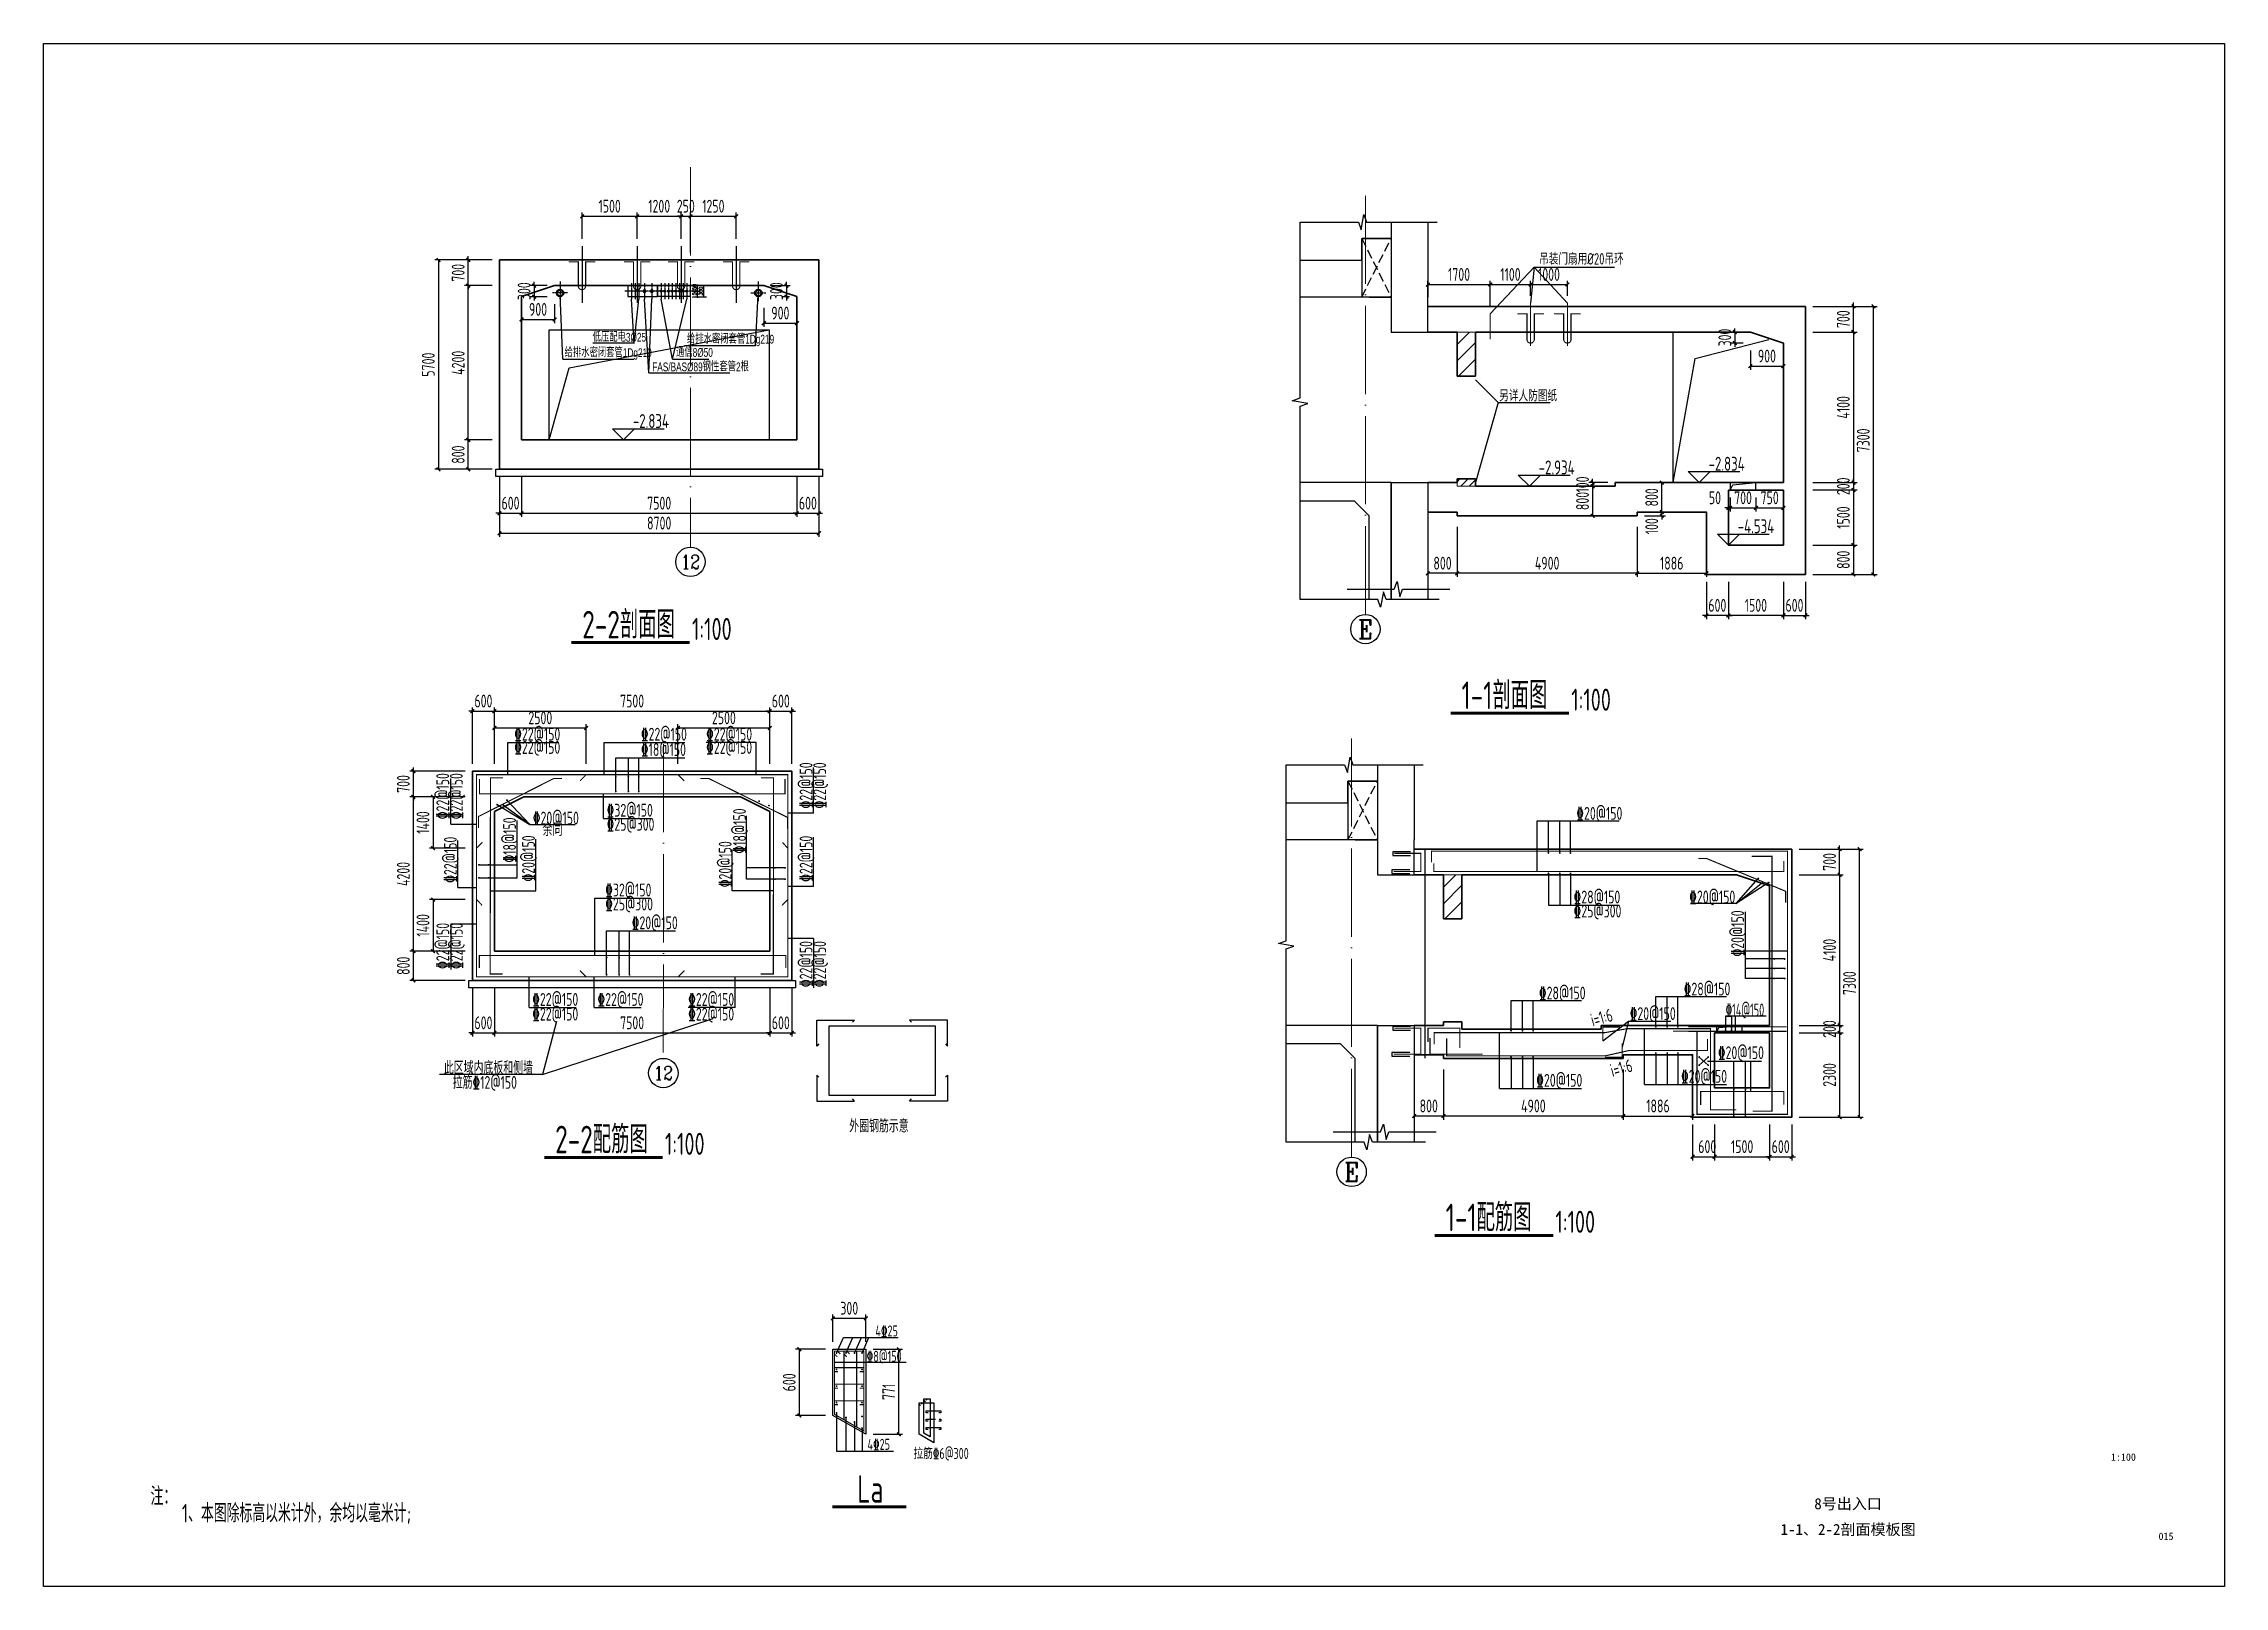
# Model space of a CAD drawing. Header units: millimetres. Extents: x -897614 to 191467, y -439928 to 101803.
# Drawn here: x -35120 to 24280, y -175857 to -133857 of the extents above; entities that cross this region are included whole.
import ezdxf
from ezdxf.enums import TextEntityAlignment as Align

# ---------------------------------------------------------------- set-up
doc = ezdxf.new("R2010")
doc.units = ezdxf.units.MM
doc.header["$LTSCALE"] = 1000
for name, pattern in [('ACAD_ISO04W100', [30, 24, -3, 0, -3]), ('DASH', [0.35, 0.25, -0.1]), ('DASHED', [19.05, 12.7, -6.35]), ('DOTE', [2.42, 2, -0.2, 0.02, -0.2])]:
    doc.linetypes.add(name, pattern=pattern)
for name, color, linetype in [('0-w', 7, 'Continuous'), ('0人防', 40, 'Continuous'), ('AXIS', 3, 'Continuous'), ('BXF', 1, 'Continuous'), ('DC', 7, 'Continuous'), ('DIM_ELEV', 3, 'Continuous'), ('DIM_LEAD', 3, 'Continuous'), ('DIM_SYMB', 3, 'Continuous'), ('JG_TEXT', 7, 'Continuous'), ('KD', 7, 'Continuous'), ('PUB_TEXT', 7, 'Continuous'), ('REIN', 1, 'Continuous'), ('TEXT(水平)', 7, 'Continuous'), ('图框', 3, 'Continuous')]:
    doc.layers.add(name, color=color, linetype=linetype)
for name, color, linetype, lineweight in [('AXIS_TEXT', 7, 'Continuous', 18), ('Beam', 4, 'DASHED', 25), ('DOTE', 8, 'ACAD_ISO04W100', 9), ('PUB_HATCH', 8, 'Continuous', 18), ('WALL', 6, 'Continuous', 30)]:
    doc.layers.add(name, color=color, linetype=linetype, lineweight=lineweight)
doc.layers.add('DY', color=1, linetype='Continuous', plot=False)
doc.styles.add('_TCH_AXIS', font='COMPLEX', dxfattribs={"bigfont": 'GBCBIG'})
doc.styles.add('DIM_FONT', font='txt1.shx', dxfattribs={"width": 0.8, "bigfont": 'hztxt.shx'})
doc.styles.add('rs9-hz', font='rs9.shx', dxfattribs={"width": 0.7, "height": 3.5, "bigfont": 'hztxt.shx'})
doc.styles.add('TK-HZ-HT', font='', dxfattribs={"width": 0.8})
doc.styles.add('TK-HZ-ST', font='', dxfattribs={"width": 0.8})
doc.styles.add('TSSD', font='tssdeng.shx', dxfattribs={"width": 0.7, "bigfont": 'tssdchn.shx'})
doc.styles.add('TSSD_Rein', font='tssdeng.shx', dxfattribs={"width": 0.75, "bigfont": 'hztxt.shx'})
doc.styles.get('TK-HZ-HT').set_extended_font_data('SimSun')
doc.styles.get('TK-HZ-ST').set_extended_font_data('SimSun')
doc.dimstyles.new('_TCH_ARCH&&30', dxfattribs={"dimscale": 0.3, "dimtxt": 350, "dimasz": 100, "dimexe": 250, "dimexo": 300, "dimgap": 100, "dimtad": 1, "dimdec": 0, "dimzin": 0, "dimdsep": 46, "dimtxsty": 'DIM_FONT', "dimblk": 'ARCHTICK', "dimcen": 0.09, "dimclrt": 7, "dimazin": 2, "dimtfac": 1, "dimtdec": 0, "dimtix": 1, "dimtmove": 2, "dimatfit": 3, "dimfxl": 0, "dimtolj": 1, "dimtzin": 0, "dimarcsym": 0})
doc.dimstyles.new('TSD', dxfattribs={"dimtxt": 350, "dimasz": 100, "dimexe": 100, "dimexo": 200, "dimgap": 100, "dimtad": 1, "dimdec": 0, "dimzin": 0, "dimdsep": 46, "dimtxsty": 'TSSD', "dimblk": 'ARCHTICK', "dimcen": 0.09, "dimclrt": 7, "dimazin": 2, "dimtfac": 1, "dimtdec": 0, "dimtix": 1, "dimtmove": 2, "dimatfit": 3, "dimfxl": 0, "dimtolj": 1, "dimtzin": 0, "dimarcsym": 0})

msp = doc.modelspace()

# ---------------------------------------------------------------- texts
at = {"style": 'rs9-hz', "width": 0.7}
for s, p in [('低压配电3%%C25', (-20167.05204, -141971.04964, -0.00001)), ('FAS/BAS%%C89钢性套管2根', (-18541.85893, -142777.77396, -0.00001)), ('通信8%%C50', (-17894.77097, -142383.56707, -0.00001))]:
    msp.add_text(s, height=240, dxfattribs=at).set_placement(p)
for rotation, p in [(359.9725495512, (-17597.32887, -142021.50956, -0.00001)), (0.0274504488, (-20930.36833, -142391.93647, -0.00001))]:
    msp.add_text('给排水密闭套管1Dg219', height=240, rotation=rotation, dxfattribs=at).set_placement(p)
at = {"layer": '0人防', "ltscale": 2, "style": 'TSSD', "width": 0.7}
for s, p in [('吊装门扇用%%C20吊环', (5614.41375, -139872.45724, 0)), ('另详人防图纸', (4526.92825, -143596.28113, 0))]:
    msp.add_text(s, height=312.5, dxfattribs=at).set_placement(p)
at = {"layer": 'AXIS_TEXT', "style": '_TCH_AXIS'}
for s, height, p, p2 in [('12', 375.36628, (-17762.52302, -148152.88143), (-17244.16007, -148152.88143)), ('E', 509.0763, (689.00539, -150050.9421), (1076.87305, -150050.9421)), ('12', 375.36628, (-18499.97652, -162069.53792), (-17981.61356, -162069.53792)), ('E', 509.0763, (313.5855, -164826.63137), (701.45316, -164826.63137))]:
    msp.add_text(s, height=height, dxfattribs=at).set_placement(p, p2, align=Align.FIT)
at = {"layer": 'DIM_ELEV', "style": 'TSSD', "width": 0.7}
for s, p in [('-2.834', (-19068.87306, -144321.53648)), ('-2.934', (5603.68203, -145585.18253)), ('-2.834', (10231.65381, -145485.18253)), ('-4.534', (11024.84244, -147185.18253))]:
    msp.add_text(s, height=380, dxfattribs=at).set_placement(p)
at = {"layer": 'JG_TEXT', "style": 'TSSD'}
for s, height, width, p in [('%%13222@150', 350, 0.7, (-22301.14229, -152832.30503, 0)), ('%%13222@150', 350, 0.7, (-18851.85851, -152832.30503, 0)), ('%%13222@150', 350, 0.7, (-17075.15949, -152832.30503, 0)), ('%%13222@150', 350, 0.7, (-22301.14229, -153191.89152, 0)), ('%%13218@150', 350, 0.7, (-18851.85851, -153250.18065, 0)), ('%%13222@150', 350, 0.7, (-17075.15949, -153191.89152, 0)), ('%%13220@150', 350, 0.7, (-21794.86043, -155115.93686, 0)), ('%%13232@150', 350, 0.7, (-19784.44254, -154902.67817, 0)), ('%%13225@300', 350, 0.7, (-19784.44254, -155285.32617, 0)), ('%%13220@150', 350, 0.7, (6627.51286, -154988.29562, 0)), ('余同', 350, 0.7, (-21527.66878, -155429.73102, 0)), ('%%13232@150', 350, 0.7, (-19823.52343, -157073.80136, 0)), ('%%13225@300', 350, 0.7, (-19823.52343, -157456.44936, 0)), ('%%13228@150', 350, 0.7, (6554.37011, -157264.93813, 0)), ('%%13225@300', 350, 0.7, (6554.37011, -157647.58613, 0)), ('%%13220@150', 350, 0.7, (9703.25149, -157263.61569, 0)), ('%%13220@150', 350, 0.7, (-19101.50829, -157967.49985, 0)), ('%%13222@150', 350, 0.7, (-21811.54178, -160053.88761, 0)), ('%%13222@150', 350, 0.7, (-20034.09232, -160053.88761, 0)), ('%%13222@150', 350, 0.7, (-17564.76, -160053.88761, 0)), ('%%13228@150', 350, 0.7, (5609.06706, -159878.68951, 0)), ('%%13228@150', 350, 0.7, (9552.44829, -159770.68565, 0)), ('%%13222@150', 350, 0.7, (-21811.54178, -160452.67582, 0)), ('%%13222@150', 350, 0.7, (-17564.76, -160452.67582, 0)), ('%%13220@150', 350, 0.7, (8080.70378, -160439.1085, 0)), ('%%13214@150', 350, 0.6, (10693.3771, -160340.39276, 0)), ('此区域内底板和侧墙', 350, 0.7, (-24217.22932, -161913.01608, 0)), ('%%13220@150', 350, 0.7, (10483.32846, -161503.55722, 0)), ('拉筋%%13212@150', 350, 0.7, (-23977.73266, -162311.97515, 0)), ('%%13220@150', 350, 0.7, (5535.92431, -162255.33201, 0)), ('%%13220@150', 350, 0.7, (9479.30554, -162147.32816, 0)), ('外圈钢筋示意', 350, 0.7, (-13175.96176, -163498.20495, 0)), ('4%%13225', 300, 0.7, (-12464.93098, -169054.13183, 0)), ('%%1328@150', 300, 0.7, (-12701.8036, -169744.33351, 0)), ('4%%13225', 300, 0.7, (-12679.59613, -172140.16374, 0)), ('拉筋%%1326@300', 300, 0.7, (-11425.45214, -172388.70632, 0))]:
    msp.add_text(s, height=height, dxfattribs=dict(at, width=width)).set_placement(p)
at = {"layer": 'JG_TEXT', "style": 'TSSD', "width": 0.7}
for s, rotation, p in [('%%13222@150', 90, (-24073.69311, -154971.23963, 0)), ('%%13222@150', 90, (-23702.72124, -154971.23963, 0)), ('%%13222@150', 90, (-14178.38823, -154677.57822, 0)), ('%%13222@150', 90, (-13807.41635, -154677.57822, 0)), ('%%13218@150', 90, (-22253.9989, -156150.8912, 0)), ('%%13218@150', 90, (-15989.55718, -155906.34696, 0)), ('%%13222@150', 90, (-23865.1821, -156702.43691, 0)), ('%%13220@150', 90, (-21738.64449, -156666.24561, 0)), ('%%13220@150', 90, (-16379.31112, -156824.59208, 0)), ('%%13222@150', 90, (-14178.38823, -156675.02752, 0)), ('%%13222@150', 90, (-24073.69311, -159048.04793, 0)), ('%%13222@150', 90, (-23702.72124, -159048.04793, 0)), ('%%13220@150', 90, (11195.75621, -158707.36831, 0)), ('%%13222@150', 90, (-14178.38823, -159541.70934, 0)), ('%%13222@150', 90, (-13807.41635, -159541.70934, 0)), ('i=1:6', 15.4335898672, (7076.27801, -160617.4205, 0)), ('i=1:6', 15.4335898672, (7612.81908, -161991.62483, 0))]:
    msp.add_text(s, height=350, rotation=rotation, dxfattribs=at).set_placement(p)
at = {"layer": 'PUB_TEXT', "style": 'TSSD', "width": 0.7}
for s, height, p in [('2-2剖面图', 750, (-20449.13, -150049.05588)), ('1:100', 600, (-17459.49331, -150092.52591)), ('1-1剖面图', 750, (3499.84715, -151974.11619)), ('1:100', 600, (6489.48384, -152017.58622)), ('2-2配筋图', 750, (-21186.5835, -164065.71237)), ('1:100', 600, (-18196.94681, -164109.1824)), ('1-1配筋图', 750, (3069.32172, -166188.39121)), ('1:100', 600, (6058.95841, -166231.86123)), ('La', 750, (-12958.42246, -173581.1047))]:
    msp.add_text(s, height=height, rotation=359.9999991462, dxfattribs=at).set_placement(p)
at = {"layer": 'TEXT(水平)', "style": 'TSSD_Rein', "width": 0.7}
for s, p in [('注：', (-32209.11435, -173652.97829)), ('1、本图除标高以米计外，余均以毫米计;', (-31352.47168, -174114.27812))]:
    msp.add_text(s, height=500, dxfattribs=at).set_placement(p)
at = {"layer": '图框', "color": 7}
for s, height, style, p in [('1:100', 200, 'TK-HZ-ST', (21529.72368, -172337.1163)), ('8号出入口', 300, 'TK-HZ-HT', (14029.72368, -173607.1163)), ('1-1、2-2剖面模板图', 300, 'TK-HZ-HT', (14029.72368, -174307.1163))]:
    msp.add_text(s, height=height, dxfattribs=dict(at, style=style)).set_placement(p, align=Align.MIDDLE_CENTER)
at = {"layer": '图框', "color": 7, "style": 'TK-HZ-ST'}
msp.add_text('015 ', height=200, dxfattribs=at).set_placement((22486.07894, -174594.0063))

# ---------------------------------------------------------------- blocks, each defined once
blk = doc.blocks.new('_ArchTick')
at = {"color": 0, "linetype": 'ByBlock', "const_width": 0.4}
blk.add_lwpolyline([(-0.5, -0.5), (0.5, 0.5)], dxfattribs=at)
blk = doc.blocks.new('*D262')
at = {"layer": 'Defpoints', "color": 0, "transparency": 16777216}
for p in [(-23441, -159362), (-22841, -159362), (-22841, -160790)]:
    blk.add_point(p, dxfattribs=at)
at = {"layer": 'DIM_LEAD', "color": 0, "lineweight": -2, "transparency": 16777216}
for p, q in [((-23441, -159562), (-23441, -160890)), ((-22841, -159562), (-22841, -160890)), ((-23441, -160790), (-23541, -160790)), ((-23441, -160790), (-22841, -160790)), ((-22841, -160790), (-22741, -160790))]:
    blk.add_line(p, q, dxfattribs=at)
at = {"layer": 'DIM_LEAD', "color": 0, "lineweight": -2, "transparency": 16777216, "xscale": 100, "yscale": 100, "zscale": 100}
blk.add_blockref('_ArchTick', (-23441, -160790), dxfattribs=at)
at = {"layer": 'DIM_LEAD', "color": 0, "lineweight": -2, "transparency": 16777216, "xscale": 100, "yscale": 100, "zscale": 100, "rotation": 180}
blk.add_blockref('_ArchTick', (-22841, -160790), dxfattribs=at)
at = {"layer": 'DIM_LEAD', "color": 7, "transparency": 16777216, "insert": (-23141, -160515), "char_height": 350, "attachment_point": 5, "style": 'TSSD'}
blk.add_mtext('\\A1;600', dxfattribs=at)
blk = doc.blocks.new('*D263')
at = {"layer": 'Defpoints', "color": 0, "transparency": 16777216}
for p in [(-22841, -159362), (-15341, -159362), (-15341, -160790)]:
    blk.add_point(p, dxfattribs=at)
at = {"layer": 'DIM_LEAD', "color": 0, "lineweight": -2, "transparency": 16777216}
for p, q in [((-22841, -159562), (-22841, -160890)), ((-15341, -159562), (-15341, -160890)), ((-22841, -160790), (-15341, -160790))]:
    blk.add_line(p, q, dxfattribs=at)
at = {"layer": 'DIM_LEAD', "color": 0, "lineweight": -2, "transparency": 16777216, "xscale": 100, "yscale": 100, "zscale": 100, "rotation": 180}
blk.add_blockref('_ArchTick', (-22841, -160790), dxfattribs=at)
at = {"layer": 'DIM_LEAD', "color": 0, "lineweight": -2, "transparency": 16777216, "xscale": 100, "yscale": 100, "zscale": 100}
blk.add_blockref('_ArchTick', (-15341, -160790), dxfattribs=at)
at = {"layer": 'DIM_LEAD', "color": 7, "transparency": 16777216, "insert": (-19091, -160515), "char_height": 350, "attachment_point": 5, "style": 'TSSD'}
blk.add_mtext('\\A1;7500', dxfattribs=at)
blk = doc.blocks.new('*D264')
at = {"layer": 'Defpoints', "color": 0, "transparency": 16777216}
for p in [(-15341, -159362), (-14741, -159362), (-14741, -160790)]:
    blk.add_point(p, dxfattribs=at)
at = {"layer": 'DIM_LEAD', "color": 0, "lineweight": -2, "transparency": 16777216}
for p, q in [((-15341, -159562), (-15341, -160890)), ((-14741, -159562), (-14741, -160890)), ((-15341, -160790), (-15441, -160790)), ((-15341, -160790), (-14741, -160790)), ((-14741, -160790), (-14641, -160790))]:
    blk.add_line(p, q, dxfattribs=at)
at = {"layer": 'DIM_LEAD', "color": 0, "lineweight": -2, "transparency": 16777216, "xscale": 100, "yscale": 100, "zscale": 100}
blk.add_blockref('_ArchTick', (-15341, -160790), dxfattribs=at)
at = {"layer": 'DIM_LEAD', "color": 0, "lineweight": -2, "transparency": 16777216, "xscale": 100, "yscale": 100, "zscale": 100, "rotation": 180}
blk.add_blockref('_ArchTick', (-14741, -160790), dxfattribs=at)
at = {"layer": 'DIM_LEAD', "color": 7, "transparency": 16777216, "insert": (-15041, -160515), "char_height": 350, "attachment_point": 5, "style": 'TSSD'}
blk.add_mtext('\\A1;600', dxfattribs=at)
blk = doc.blocks.new('*D265')
at = {"layer": 'Defpoints', "color": 0, "transparency": 16777216}
for p in [(-25047, -158562), (-23441, -158562), (-23441, -159362)]:
    blk.add_point(p, dxfattribs=at)
at = {"layer": 'DIM_LEAD', "color": 0, "lineweight": -2, "transparency": 16777216}
for p, q in [((-23641, -158562), (-25147, -158562)), ((-25047, -159362), (-25047, -158562)), ((-23641, -159362), (-25147, -159362))]:
    blk.add_line(p, q, dxfattribs=at)
at = {"layer": 'DIM_LEAD', "color": 0, "lineweight": -2, "transparency": 16777216, "xscale": 100, "yscale": 100, "zscale": 100}
for p, rotation in [((-25047, -158562), 90), ((-25047, -159362), 270)]:
    blk.add_blockref('_ArchTick', p, dxfattribs=dict(at, rotation=rotation))
at = {"layer": 'DIM_LEAD', "color": 7, "transparency": 16777216, "insert": (-25322, -158962), "char_height": 350, "attachment_point": 5, "rotation": 90, "style": 'TSSD'}
blk.add_mtext('\\A1;800', dxfattribs=at)
blk = doc.blocks.new('*D266')
at = {"layer": 'Defpoints', "color": 0, "transparency": 16777216}
for p in [(-25047, -154362), (-23441, -154362), (-23441, -158562)]:
    blk.add_point(p, dxfattribs=at)
at = {"layer": 'DIM_LEAD', "color": 0, "lineweight": -2, "transparency": 16777216}
for p, q in [((-23641, -154362), (-25147, -154362)), ((-25047, -158562), (-25047, -154362)), ((-23641, -158562), (-25147, -158562))]:
    blk.add_line(p, q, dxfattribs=at)
at = {"layer": 'DIM_LEAD', "color": 0, "lineweight": -2, "transparency": 16777216, "xscale": 100, "yscale": 100, "zscale": 100}
for p, rotation in [((-25047, -154362), 90), ((-25047, -158562), 270)]:
    blk.add_blockref('_ArchTick', p, dxfattribs=dict(at, rotation=rotation))
at = {"layer": 'DIM_LEAD', "color": 7, "transparency": 16777216, "insert": (-25322, -156462), "char_height": 350, "attachment_point": 5, "rotation": 90, "style": 'TSSD'}
blk.add_mtext('\\A1;4200', dxfattribs=at)
blk = doc.blocks.new('*D267')
at = {"layer": 'Defpoints', "color": 0, "transparency": 16777216}
for p in [(-25047, -153662), (-23441, -153662), (-23441, -154362)]:
    blk.add_point(p, dxfattribs=at)
at = {"layer": 'DIM_LEAD', "color": 0, "lineweight": -2, "transparency": 16777216}
for p, q in [((-23641, -153662), (-25147, -153662)), ((-25047, -153662), (-25047, -153562)), ((-25047, -154362), (-25047, -153662)), ((-23641, -154362), (-25147, -154362)), ((-25047, -154362), (-25047, -154462))]:
    blk.add_line(p, q, dxfattribs=at)
at = {"layer": 'DIM_LEAD', "color": 0, "lineweight": -2, "transparency": 16777216, "xscale": 100, "yscale": 100, "zscale": 100}
for p, rotation in [((-25047, -153662), 270), ((-25047, -154362), 90)]:
    blk.add_blockref('_ArchTick', p, dxfattribs=dict(at, rotation=rotation))
at = {"layer": 'DIM_LEAD', "color": 7, "transparency": 16777216, "insert": (-25322, -154012), "char_height": 350, "attachment_point": 5, "rotation": 90, "style": 'TSSD'}
blk.add_mtext('\\A1;700', dxfattribs=at)
blk = doc.blocks.new('*D268')
at = {"layer": 'Defpoints', "color": 0, "transparency": 16777216}
for p in [(-23441, -154362), (-24513, -155762), (-23441, -155762)]:
    blk.add_point(p, dxfattribs=at)
at = {"layer": 'DIM_LEAD', "color": 0, "lineweight": -2, "transparency": 16777216}
for p, q in [((-23641, -154362), (-24613, -154362)), ((-24513, -154362), (-24513, -155762)), ((-23641, -155762), (-24613, -155762))]:
    blk.add_line(p, q, dxfattribs=at)
at = {"layer": 'DIM_LEAD', "color": 0, "lineweight": -2, "transparency": 16777216, "xscale": 100, "yscale": 100, "zscale": 100}
for p, rotation in [((-24513, -154362), 90), ((-24513, -155762), 270)]:
    blk.add_blockref('_ArchTick', p, dxfattribs=dict(at, rotation=rotation))
at = {"layer": 'DIM_LEAD', "color": 7, "transparency": 16777216, "insert": (-24788, -155062), "char_height": 350, "attachment_point": 5, "rotation": 90, "style": 'TSSD'}
blk.add_mtext('\\A1;1400', dxfattribs=at)
blk = doc.blocks.new('*D269')
at = {"layer": 'Defpoints', "color": 0, "transparency": 16777216}
for p in [(-23441, -157162), (-24513, -158562), (-23441, -158562)]:
    blk.add_point(p, dxfattribs=at)
at = {"layer": 'DIM_LEAD', "color": 0, "lineweight": -2, "transparency": 16777216}
for p, q in [((-23641, -157162), (-24613, -157162)), ((-24513, -157162), (-24513, -158562)), ((-23641, -158562), (-24613, -158562))]:
    blk.add_line(p, q, dxfattribs=at)
at = {"layer": 'DIM_LEAD', "color": 0, "lineweight": -2, "transparency": 16777216, "xscale": 100, "yscale": 100, "zscale": 100}
for p, rotation in [((-24513, -157162), 90), ((-24513, -158562), 270)]:
    blk.add_blockref('_ArchTick', p, dxfattribs=dict(at, rotation=rotation))
at = {"layer": 'DIM_LEAD', "color": 7, "transparency": 16777216, "insert": (-24788, -157862), "char_height": 350, "attachment_point": 5, "rotation": 90, "style": 'TSSD'}
blk.add_mtext('\\A1;1400', dxfattribs=at)
blk = doc.blocks.new('*D270')
at = {"layer": 'Defpoints', "color": 0, "transparency": 16777216}
for p in [(-22841, -152030), (-23441, -153662), (-22841, -153662)]:
    blk.add_point(p, dxfattribs=at)
at = {"layer": 'DIM_LEAD', "color": 0, "lineweight": -2, "transparency": 16777216}
for p, q in [((-23441, -152030), (-23541, -152030)), ((-23441, -153462), (-23441, -151930)), ((-23441, -152030), (-22841, -152030)), ((-22841, -153462), (-22841, -151930)), ((-22841, -152030), (-22741, -152030))]:
    blk.add_line(p, q, dxfattribs=at)
at = {"layer": 'DIM_LEAD', "color": 0, "lineweight": -2, "transparency": 16777216, "xscale": 100, "yscale": 100, "zscale": 100}
blk.add_blockref('_ArchTick', (-23441, -152030), dxfattribs=at)
at = {"layer": 'DIM_LEAD', "color": 0, "lineweight": -2, "transparency": 16777216, "xscale": 100, "yscale": 100, "zscale": 100, "rotation": 180}
blk.add_blockref('_ArchTick', (-22841, -152030), dxfattribs=at)
at = {"layer": 'DIM_LEAD', "color": 7, "transparency": 16777216, "insert": (-23141, -151755), "char_height": 350, "attachment_point": 5, "style": 'TSSD'}
blk.add_mtext('\\A1;600', dxfattribs=at)
blk = doc.blocks.new('*D271')
at = {"layer": 'Defpoints', "color": 0, "transparency": 16777216}
for p in [(-15341, -152030), (-22841, -153662), (-15341, -153662)]:
    blk.add_point(p, dxfattribs=at)
at = {"layer": 'DIM_LEAD', "color": 0, "lineweight": -2, "transparency": 16777216}
for p, q in [((-22841, -153462), (-22841, -151930)), ((-22841, -152030), (-15341, -152030)), ((-15341, -153462), (-15341, -151930))]:
    blk.add_line(p, q, dxfattribs=at)
at = {"layer": 'DIM_LEAD', "color": 0, "lineweight": -2, "transparency": 16777216, "xscale": 100, "yscale": 100, "zscale": 100, "rotation": 180}
blk.add_blockref('_ArchTick', (-22841, -152030), dxfattribs=at)
at = {"layer": 'DIM_LEAD', "color": 0, "lineweight": -2, "transparency": 16777216, "xscale": 100, "yscale": 100, "zscale": 100}
blk.add_blockref('_ArchTick', (-15341, -152030), dxfattribs=at)
at = {"layer": 'DIM_LEAD', "color": 7, "transparency": 16777216, "insert": (-19091, -151755), "char_height": 350, "attachment_point": 5, "style": 'TSSD'}
blk.add_mtext('\\A1;7500', dxfattribs=at)
blk = doc.blocks.new('*D280')
at = {"layer": 'Defpoints', "color": 0, "transparency": 16777216}
for p in [(-14741, -152030), (-15341, -153662), (-14741, -153662)]:
    blk.add_point(p, dxfattribs=at)
at = {"layer": 'DIM_LEAD', "color": 0, "lineweight": -2, "transparency": 16777216}
for p, q in [((-15341, -152030), (-15441, -152030)), ((-15341, -153462), (-15341, -151930)), ((-15341, -152030), (-14741, -152030)), ((-14741, -153462), (-14741, -151930)), ((-14741, -152030), (-14641, -152030))]:
    blk.add_line(p, q, dxfattribs=at)
at = {"layer": 'DIM_LEAD', "color": 0, "lineweight": -2, "transparency": 16777216, "xscale": 100, "yscale": 100, "zscale": 100}
blk.add_blockref('_ArchTick', (-15341, -152030), dxfattribs=at)
at = {"layer": 'DIM_LEAD', "color": 0, "lineweight": -2, "transparency": 16777216, "xscale": 100, "yscale": 100, "zscale": 100, "rotation": 180}
blk.add_blockref('_ArchTick', (-14741, -152030), dxfattribs=at)
at = {"layer": 'DIM_LEAD', "color": 7, "transparency": 16777216, "insert": (-15041, -151755), "char_height": 350, "attachment_point": 5, "style": 'TSSD'}
blk.add_mtext('\\A1;600', dxfattribs=at)
blk = doc.blocks.new('*D272')
at = {"layer": 'Defpoints', "color": 0, "transparency": 16777216}
for p in [(-20341, -152487), (-22841, -153662), (-20341, -153662)]:
    blk.add_point(p, dxfattribs=at)
at = {"layer": 'DIM_LEAD', "color": 0, "lineweight": -2, "transparency": 16777216}
for p, q in [((-22841, -153462), (-22841, -152387)), ((-22841, -152487), (-20341, -152487)), ((-20341, -153462), (-20341, -152387))]:
    blk.add_line(p, q, dxfattribs=at)
at = {"layer": 'DIM_LEAD', "color": 0, "lineweight": -2, "transparency": 16777216, "xscale": 100, "yscale": 100, "zscale": 100, "rotation": 180}
blk.add_blockref('_ArchTick', (-22841, -152487), dxfattribs=at)
at = {"layer": 'DIM_LEAD', "color": 0, "lineweight": -2, "transparency": 16777216, "xscale": 100, "yscale": 100, "zscale": 100}
blk.add_blockref('_ArchTick', (-20341, -152487), dxfattribs=at)
at = {"layer": 'DIM_LEAD', "color": 7, "transparency": 16777216, "insert": (-21591, -152212), "char_height": 350, "attachment_point": 5, "style": 'TSSD'}
blk.add_mtext('\\A1;2500', dxfattribs=at)
blk = doc.blocks.new('*D273')
at = {"layer": 'Defpoints', "color": 0, "transparency": 16777216}
for p in [(-15341, -152487), (-17841, -153662), (-15341, -153662)]:
    blk.add_point(p, dxfattribs=at)
at = {"layer": 'DIM_LEAD', "color": 0, "lineweight": -2, "transparency": 16777216}
for p, q in [((-17841, -153462), (-17841, -152387)), ((-17841, -152487), (-15341, -152487)), ((-15341, -153462), (-15341, -152387))]:
    blk.add_line(p, q, dxfattribs=at)
at = {"layer": 'DIM_LEAD', "color": 0, "lineweight": -2, "transparency": 16777216, "xscale": 100, "yscale": 100, "zscale": 100, "rotation": 180}
blk.add_blockref('_ArchTick', (-17841, -152487), dxfattribs=at)
at = {"layer": 'DIM_LEAD', "color": 0, "lineweight": -2, "transparency": 16777216, "xscale": 100, "yscale": 100, "zscale": 100}
blk.add_blockref('_ArchTick', (-15341, -152487), dxfattribs=at)
at = {"layer": 'DIM_LEAD', "color": 7, "transparency": 16777216, "insert": (-16591, -152212), "char_height": 350, "attachment_point": 5, "style": 'TSSD'}
blk.add_mtext('\\A1;2500', dxfattribs=at)
blk = doc.blocks.new('*D274')
at = {"layer": 'Defpoints', "color": 0, "transparency": 16777216}
for p in [(12494, -155785), (13800, -155785), (12494, -156485)]:
    blk.add_point(p, dxfattribs=at)
at = {"layer": 'DIM_LEAD', "color": 0, "lineweight": -2, "transparency": 16777216}
for p, q in [((12694, -155785), (13900, -155785)), ((13800, -155785), (13800, -155685)), ((13800, -156485), (13800, -155785)), ((12694, -156485), (13900, -156485)), ((13800, -156485), (13800, -156585))]:
    blk.add_line(p, q, dxfattribs=at)
at = {"layer": 'DIM_LEAD', "color": 0, "lineweight": -2, "transparency": 16777216, "xscale": 100, "yscale": 100, "zscale": 100}
for p, rotation in [((13800, -155785), 270), ((13800, -156485), 90)]:
    blk.add_blockref('_ArchTick', p, dxfattribs=dict(at, rotation=rotation))
at = {"layer": 'DIM_LEAD', "color": 7, "transparency": 16777216, "insert": (13525, -156135), "char_height": 350, "attachment_point": 5, "rotation": 90, "style": 'TSSD'}
blk.add_mtext('\\A1;700', dxfattribs=at)
blk = doc.blocks.new('*D275')
at = {"layer": 'Defpoints', "color": 0, "transparency": 16777216}
for p in [(12494, -156485), (12494, -160585), (13800, -160585)]:
    blk.add_point(p, dxfattribs=at)
at = {"layer": 'DIM_LEAD', "color": 0, "lineweight": -2, "transparency": 16777216}
for p, q in [((12694, -156485), (13900, -156485)), ((13800, -156485), (13800, -160585)), ((12694, -160585), (13900, -160585))]:
    blk.add_line(p, q, dxfattribs=at)
at = {"layer": 'DIM_LEAD', "color": 0, "lineweight": -2, "transparency": 16777216, "xscale": 100, "yscale": 100, "zscale": 100}
for p, rotation in [((13800, -156485), 90), ((13800, -160585), 270)]:
    blk.add_blockref('_ArchTick', p, dxfattribs=dict(at, rotation=rotation))
at = {"layer": 'DIM_LEAD', "color": 7, "transparency": 16777216, "insert": (13525, -158535), "char_height": 350, "attachment_point": 5, "rotation": 90, "style": 'TSSD'}
blk.add_mtext('\\A1;4100', dxfattribs=at)
blk = doc.blocks.new('*D276')
at = {"layer": 'Defpoints', "color": 0, "transparency": 16777216}
for p in [(12494, -160585), (12494, -160785), (13800, -160785)]:
    blk.add_point(p, dxfattribs=at)
at = {"layer": 'DIM_LEAD', "color": 0, "lineweight": -2, "transparency": 16777216}
for p, q in [((12694, -160585), (13900, -160585)), ((12694, -160785), (13900, -160785)), ((13800, -160585), (13800, -160485)), ((13800, -160585), (13800, -160785)), ((13800, -160785), (13800, -160885))]:
    blk.add_line(p, q, dxfattribs=at)
at = {"layer": 'DIM_LEAD', "color": 0, "lineweight": -2, "transparency": 16777216, "xscale": 100, "yscale": 100, "zscale": 100}
for p, rotation in [((13800, -160585), 270), ((13800, -160785), 90)]:
    blk.add_blockref('_ArchTick', p, dxfattribs=dict(at, rotation=rotation))
at = {"layer": 'DIM_LEAD', "color": 7, "transparency": 16777216, "insert": (13525, -160685), "char_height": 350, "attachment_point": 5, "rotation": 90, "style": 'TSSD'}
blk.add_mtext('\\A1;200', dxfattribs=at)
blk = doc.blocks.new('*D277')
at = {"layer": 'Defpoints', "color": 0, "transparency": 16777216}
for p in [(12494, -155785), (14344, -155785), (12494, -163085)]:
    blk.add_point(p, dxfattribs=at)
at = {"layer": 'DIM_LEAD', "color": 0, "lineweight": -2, "transparency": 16777216}
for p, q in [((12694, -155785), (14444, -155785)), ((14344, -163085), (14344, -155785)), ((12694, -163085), (14444, -163085))]:
    blk.add_line(p, q, dxfattribs=at)
at = {"layer": 'DIM_LEAD', "color": 0, "lineweight": -2, "transparency": 16777216, "xscale": 100, "yscale": 100, "zscale": 100}
for p, rotation in [((14344, -155785), 90), ((14344, -163085), 270)]:
    blk.add_blockref('_ArchTick', p, dxfattribs=dict(at, rotation=rotation))
at = {"layer": 'DIM_LEAD', "color": 7, "transparency": 16777216, "insert": (14069, -159435), "char_height": 350, "attachment_point": 5, "rotation": 90, "style": 'TSSD'}
blk.add_mtext('\\A1;7300', dxfattribs=at)
blk = doc.blocks.new('*D278')
at = {"layer": 'Defpoints', "color": 0, "transparency": 16777216}
for p in [(3008, -161585), (7908, -161585), (3008, -163053)]:
    blk.add_point(p, dxfattribs=at)
at = {"layer": 'DIM_LEAD', "color": 0, "lineweight": -2, "transparency": 16777216}
for p, q in [((3008, -161785), (3008, -163153)), ((7908, -161785), (7908, -163153)), ((7908, -163053), (3008, -163053))]:
    blk.add_line(p, q, dxfattribs=at)
at = {"layer": 'DIM_LEAD', "color": 0, "lineweight": -2, "transparency": 16777216, "xscale": 100, "yscale": 100, "zscale": 100, "rotation": 180}
blk.add_blockref('_ArchTick', (3008, -163053), dxfattribs=at)
at = {"layer": 'DIM_LEAD', "color": 0, "lineweight": -2, "transparency": 16777216, "xscale": 100, "yscale": 100, "zscale": 100}
blk.add_blockref('_ArchTick', (7908, -163053), dxfattribs=at)
at = {"layer": 'DIM_LEAD', "color": 7, "transparency": 16777216, "insert": (5458, -162778), "char_height": 350, "attachment_point": 5, "style": 'TSSD'}
blk.add_mtext('\\A1;4900', dxfattribs=at)
blk = doc.blocks.new('*D279')
at = {"layer": 'Defpoints', "color": 0, "transparency": 16777216}
for p in [(2208, -161485), (3008, -161585), (2208, -163053)]:
    blk.add_point(p, dxfattribs=at)
at = {"layer": 'DIM_LEAD', "color": 0, "lineweight": -2, "transparency": 16777216}
for p, q in [((2208, -161685), (2208, -163153)), ((3008, -161785), (3008, -163153)), ((3008, -163053), (2208, -163053))]:
    blk.add_line(p, q, dxfattribs=at)
at = {"layer": 'DIM_LEAD', "color": 0, "lineweight": -2, "transparency": 16777216, "xscale": 100, "yscale": 100, "zscale": 100, "rotation": 180}
blk.add_blockref('_ArchTick', (2208, -163053), dxfattribs=at)
at = {"layer": 'DIM_LEAD', "color": 0, "lineweight": -2, "transparency": 16777216, "xscale": 100, "yscale": 100, "zscale": 100}
blk.add_blockref('_ArchTick', (3008, -163053), dxfattribs=at)
at = {"layer": 'DIM_LEAD', "color": 7, "transparency": 16777216, "insert": (2608, -162778), "char_height": 350, "attachment_point": 5, "style": 'TSSD'}
blk.add_mtext('\\A1;800', dxfattribs=at)
blk = doc.blocks.new('*D545')
at = {"layer": 'Defpoints', "color": 0, "transparency": 16777216}
for p in [(-12726, -168560), (-13626, -169403), (-12726, -169403)]:
    blk.add_point(p, dxfattribs=at)
at = {"layer": 'DIM_LEAD', "color": 0, "lineweight": -2, "transparency": 16777216}
for p, q in [((-13626, -169203), (-13626, -168460)), ((-13626, -168560), (-12726, -168560)), ((-12726, -169203), (-12726, -168460))]:
    blk.add_line(p, q, dxfattribs=at)
at = {"layer": 'DIM_LEAD', "color": 0, "lineweight": -2, "transparency": 16777216, "xscale": 100, "yscale": 100, "zscale": 100, "rotation": 180}
blk.add_blockref('_ArchTick', (-13626, -168560), dxfattribs=at)
at = {"layer": 'DIM_LEAD', "color": 0, "lineweight": -2, "transparency": 16777216, "xscale": 100, "yscale": 100, "zscale": 100}
blk.add_blockref('_ArchTick', (-12726, -168560), dxfattribs=at)
at = {"layer": 'DIM_LEAD', "color": 7, "transparency": 16777216, "insert": (-13176, -168285), "char_height": 350, "attachment_point": 5, "style": 'TSSD'}
blk.add_mtext('\\A1;300', dxfattribs=at)
blk = doc.blocks.new('*D546')
at = {"layer": 'Defpoints', "color": 0, "transparency": 16777216}
for p in [(-13626, -169403), (-14536, -171203), (-13626, -171203)]:
    blk.add_point(p, dxfattribs=at)
at = {"layer": 'DIM_LEAD', "color": 0, "lineweight": -2, "transparency": 16777216}
for p, q in [((-13826, -169403), (-14636, -169403)), ((-14536, -169403), (-14536, -171203)), ((-13826, -171203), (-14636, -171203))]:
    blk.add_line(p, q, dxfattribs=at)
at = {"layer": 'DIM_LEAD', "color": 0, "lineweight": -2, "transparency": 16777216, "xscale": 100, "yscale": 100, "zscale": 100}
for p, rotation in [((-14536, -169403), 90), ((-14536, -171203), 270)]:
    blk.add_blockref('_ArchTick', p, dxfattribs=dict(at, rotation=rotation))
at = {"layer": 'DIM_LEAD', "color": 7, "transparency": 16777216, "insert": (-14811, -170303), "char_height": 350, "attachment_point": 5, "rotation": 90, "style": 'TSSD'}
blk.add_mtext('\\A1;600', dxfattribs=at)
blk = doc.blocks.new('*D547')
at = {"layer": 'Defpoints', "color": 0, "transparency": 16777216}
for p in [(-12726, -169403), (-11825, -169403), (-12726, -171717)]:
    blk.add_point(p, dxfattribs=at)
at = {"layer": 'DIM_LEAD', "color": 0, "lineweight": -2, "transparency": 16777216}
for p, q in [((-12526, -169403), (-11725, -169403)), ((-11825, -171717), (-11825, -169403)), ((-12526, -171717), (-11725, -171717))]:
    blk.add_line(p, q, dxfattribs=at)
at = {"layer": 'DIM_LEAD', "color": 0, "lineweight": -2, "transparency": 16777216, "xscale": 100, "yscale": 100, "zscale": 100}
for p, rotation in [((-11825, -169403), 90), ((-11825, -171717), 270)]:
    blk.add_blockref('_ArchTick', p, dxfattribs=dict(at, rotation=rotation))
at = {"layer": 'DIM_LEAD', "color": 7, "transparency": 16777216, "insert": (-12100, -170560), "char_height": 350, "attachment_point": 5, "rotation": 90, "style": 'TSSD'}
blk.add_mtext('\\A1;771', dxfattribs=at)
blk = doc.blocks.new('*D660')
at = {"layer": 'Defpoints', "color": 0, "transparency": 16777216}
for p in [(-22703, -145446), (-22103, -145446), (-22103, -146642)]:
    blk.add_point(p, dxfattribs=at)
at = {"layer": 'DIM_LEAD', "color": 0, "lineweight": -2, "transparency": 16777216}
for p, q in [((-22703, -145646), (-22703, -146742)), ((-22103, -145646), (-22103, -146742)), ((-22703, -146642), (-22803, -146642)), ((-22703, -146642), (-22103, -146642)), ((-22103, -146642), (-22003, -146642))]:
    blk.add_line(p, q, dxfattribs=at)
at = {"layer": 'DIM_LEAD', "color": 0, "lineweight": -2, "transparency": 16777216, "xscale": 100, "yscale": 100, "zscale": 100}
blk.add_blockref('_ArchTick', (-22703, -146642), dxfattribs=at)
at = {"layer": 'DIM_LEAD', "color": 0, "lineweight": -2, "transparency": 16777216, "xscale": 100, "yscale": 100, "zscale": 100, "rotation": 180}
blk.add_blockref('_ArchTick', (-22103, -146642), dxfattribs=at)
at = {"layer": 'DIM_LEAD', "color": 7, "transparency": 16777216, "insert": (-22403, -146367), "char_height": 350, "attachment_point": 5, "style": 'TSSD'}
blk.add_mtext('\\A1;600', dxfattribs=at)
blk = doc.blocks.new('*D661')
at = {"layer": 'Defpoints', "color": 0, "transparency": 16777216}
for p in [(-22103, -145446), (-14603, -145446), (-14603, -146642)]:
    blk.add_point(p, dxfattribs=at)
at = {"layer": 'DIM_LEAD', "color": 0, "lineweight": -2, "transparency": 16777216}
for p, q in [((-22103, -145646), (-22103, -146742)), ((-14603, -145646), (-14603, -146742)), ((-22103, -146642), (-14603, -146642))]:
    blk.add_line(p, q, dxfattribs=at)
at = {"layer": 'DIM_LEAD', "color": 0, "lineweight": -2, "transparency": 16777216, "xscale": 100, "yscale": 100, "zscale": 100, "rotation": 180}
blk.add_blockref('_ArchTick', (-22103, -146642), dxfattribs=at)
at = {"layer": 'DIM_LEAD', "color": 0, "lineweight": -2, "transparency": 16777216, "xscale": 100, "yscale": 100, "zscale": 100}
blk.add_blockref('_ArchTick', (-14603, -146642), dxfattribs=at)
at = {"layer": 'DIM_LEAD', "color": 7, "transparency": 16777216, "insert": (-18353, -146367), "char_height": 350, "attachment_point": 5, "style": 'TSSD'}
blk.add_mtext('\\A1;7500', dxfattribs=at)
blk = doc.blocks.new('*D662')
at = {"layer": 'Defpoints', "color": 0, "transparency": 16777216}
for p in [(-14603, -145446), (-14003, -145446), (-14003, -146642)]:
    blk.add_point(p, dxfattribs=at)
at = {"layer": 'DIM_LEAD', "color": 0, "lineweight": -2, "transparency": 16777216}
for p, q in [((-14603, -145646), (-14603, -146742)), ((-14003, -145646), (-14003, -146742)), ((-14603, -146642), (-14703, -146642)), ((-14603, -146642), (-14003, -146642)), ((-14003, -146642), (-13903, -146642))]:
    blk.add_line(p, q, dxfattribs=at)
at = {"layer": 'DIM_LEAD', "color": 0, "lineweight": -2, "transparency": 16777216, "xscale": 100, "yscale": 100, "zscale": 100}
blk.add_blockref('_ArchTick', (-14603, -146642), dxfattribs=at)
at = {"layer": 'DIM_LEAD', "color": 0, "lineweight": -2, "transparency": 16777216, "xscale": 100, "yscale": 100, "zscale": 100, "rotation": 180}
blk.add_blockref('_ArchTick', (-14003, -146642), dxfattribs=at)
at = {"layer": 'DIM_LEAD', "color": 7, "transparency": 16777216, "insert": (-14303, -146367), "char_height": 350, "attachment_point": 5, "style": 'TSSD'}
blk.add_mtext('\\A1;600', dxfattribs=at)
blk = doc.blocks.new('*D663')
at = {"layer": 'Defpoints', "color": 0, "transparency": 16777216}
for p in [(-22703, -145446), (-14003, -145446), (-14003, -147186)]:
    blk.add_point(p, dxfattribs=at)
at = {"layer": 'DIM_LEAD', "color": 0, "lineweight": -2, "transparency": 16777216}
for p, q in [((-22703, -145646), (-22703, -147286)), ((-14003, -145646), (-14003, -147286)), ((-22703, -147186), (-14003, -147186))]:
    blk.add_line(p, q, dxfattribs=at)
at = {"layer": 'DIM_LEAD', "color": 0, "lineweight": -2, "transparency": 16777216, "xscale": 100, "yscale": 100, "zscale": 100, "rotation": 180}
blk.add_blockref('_ArchTick', (-22703, -147186), dxfattribs=at)
at = {"layer": 'DIM_LEAD', "color": 0, "lineweight": -2, "transparency": 16777216, "xscale": 100, "yscale": 100, "zscale": 100}
blk.add_blockref('_ArchTick', (-14003, -147186), dxfattribs=at)
at = {"layer": 'DIM_LEAD', "color": 7, "transparency": 16777216, "insert": (-18353, -146911), "char_height": 350, "attachment_point": 5, "style": 'TSSD'}
blk.add_mtext('\\A1;8700', dxfattribs=at)
blk = doc.blocks.new('*D664')
at = {"layer": 'Defpoints', "color": 0, "transparency": 16777216}
for p in [(-23553, -144646), (-22703, -144646), (-22703, -145446)]:
    blk.add_point(p, dxfattribs=at)
at = {"layer": 'DIM_LEAD', "color": 0, "lineweight": -2, "transparency": 16777216}
for p, q in [((-22903, -144646), (-23653, -144646)), ((-23553, -145446), (-23553, -144646)), ((-22903, -145446), (-23653, -145446))]:
    blk.add_line(p, q, dxfattribs=at)
at = {"layer": 'DIM_LEAD', "color": 0, "lineweight": -2, "transparency": 16777216, "xscale": 100, "yscale": 100, "zscale": 100}
for p, rotation in [((-23553, -144646), 90), ((-23553, -145446), 270)]:
    blk.add_blockref('_ArchTick', p, dxfattribs=dict(at, rotation=rotation))
at = {"layer": 'DIM_LEAD', "color": 7, "transparency": 16777216, "insert": (-23828, -145046), "char_height": 350, "attachment_point": 5, "rotation": 90, "style": 'TSSD'}
blk.add_mtext('\\A1;800', dxfattribs=at)
blk = doc.blocks.new('*D665')
at = {"layer": 'Defpoints', "color": 0, "transparency": 16777216}
for p in [(-23553, -140446), (-22703, -140446), (-22703, -144646)]:
    blk.add_point(p, dxfattribs=at)
at = {"layer": 'DIM_LEAD', "color": 0, "lineweight": -2, "transparency": 16777216}
for p, q in [((-22903, -140446), (-23653, -140446)), ((-23553, -144646), (-23553, -140446)), ((-22903, -144646), (-23653, -144646))]:
    blk.add_line(p, q, dxfattribs=at)
at = {"layer": 'DIM_LEAD', "color": 0, "lineweight": -2, "transparency": 16777216, "xscale": 100, "yscale": 100, "zscale": 100}
for p, rotation in [((-23553, -140446), 90), ((-23553, -144646), 270)]:
    blk.add_blockref('_ArchTick', p, dxfattribs=dict(at, rotation=rotation))
at = {"layer": 'DIM_LEAD', "color": 7, "transparency": 16777216, "insert": (-23828, -142546), "char_height": 350, "attachment_point": 5, "rotation": 90, "style": 'TSSD'}
blk.add_mtext('\\A1;4200', dxfattribs=at)
blk = doc.blocks.new('*D666')
at = {"layer": 'Defpoints', "color": 0, "transparency": 16777216}
for p in [(-23553, -139746), (-22703, -139746), (-22703, -140446)]:
    blk.add_point(p, dxfattribs=at)
at = {"layer": 'DIM_LEAD', "color": 0, "lineweight": -2, "transparency": 16777216}
for p, q in [((-22903, -139746), (-23653, -139746)), ((-23553, -139746), (-23553, -139646)), ((-23553, -140446), (-23553, -139746)), ((-22903, -140446), (-23653, -140446)), ((-23553, -140446), (-23553, -140546))]:
    blk.add_line(p, q, dxfattribs=at)
at = {"layer": 'DIM_LEAD', "color": 0, "lineweight": -2, "transparency": 16777216, "xscale": 100, "yscale": 100, "zscale": 100}
for p, rotation in [((-23553, -139746), 270), ((-23553, -140446), 90)]:
    blk.add_blockref('_ArchTick', p, dxfattribs=dict(at, rotation=rotation))
at = {"layer": 'DIM_LEAD', "color": 7, "transparency": 16777216, "insert": (-23828, -140096), "char_height": 350, "attachment_point": 5, "rotation": 90, "style": 'TSSD'}
blk.add_mtext('\\A1;700', dxfattribs=at)
blk = doc.blocks.new('*D667')
at = {"layer": 'Defpoints', "color": 0, "transparency": 16777216}
for p in [(-22703, -139746), (-24367, -145446), (-22703, -145446)]:
    blk.add_point(p, dxfattribs=at)
at = {"layer": 'DIM_LEAD', "color": 0, "lineweight": -2, "transparency": 16777216}
for p, q in [((-22903, -139746), (-24467, -139746)), ((-24367, -139746), (-24367, -145446)), ((-22903, -145446), (-24467, -145446))]:
    blk.add_line(p, q, dxfattribs=at)
at = {"layer": 'DIM_LEAD', "color": 0, "lineweight": -2, "transparency": 16777216, "xscale": 100, "yscale": 100, "zscale": 100}
for p, rotation in [((-24367, -139746), 90), ((-24367, -145446), 270)]:
    blk.add_blockref('_ArchTick', p, dxfattribs=dict(at, rotation=rotation))
at = {"layer": 'DIM_LEAD', "color": 7, "transparency": 16777216, "insert": (-24642, -142596), "char_height": 350, "attachment_point": 5, "rotation": 90, "style": 'TSSD'}
blk.add_mtext('\\A1;5700', dxfattribs=at)
blk = doc.blocks.new('*D668')
at = {"layer": 'Defpoints', "color": 0, "transparency": 16777216}
for p in [(-22103, -140746), (-21203, -140746), (-21203, -141367)]:
    blk.add_point(p, dxfattribs=at)
at = {"layer": 'DIM_LEAD', "color": 0, "lineweight": -2, "transparency": 16777216}
for p, q in [((-22103, -140946), (-22103, -141467)), ((-22103, -141367), (-21203, -141367)), ((-21203, -140946), (-21203, -141467))]:
    blk.add_line(p, q, dxfattribs=at)
at = {"layer": 'DIM_LEAD', "color": 0, "lineweight": -2, "transparency": 16777216, "xscale": 100, "yscale": 100, "zscale": 100, "rotation": 180}
blk.add_blockref('_ArchTick', (-22103, -141367), dxfattribs=at)
at = {"layer": 'DIM_LEAD', "color": 0, "lineweight": -2, "transparency": 16777216, "xscale": 100, "yscale": 100, "zscale": 100}
blk.add_blockref('_ArchTick', (-21203, -141367), dxfattribs=at)
at = {"layer": 'DIM_LEAD', "color": 7, "transparency": 16777216, "insert": (-21653, -141092), "char_height": 350, "attachment_point": 5, "style": 'TSSD'}
blk.add_mtext('\\A1;900', dxfattribs=at)
blk = doc.blocks.new('*D669')
at = {"layer": 'Defpoints', "color": 0, "transparency": 16777216}
for p in [(-15503, -140446), (-14884, -140746), (-14603, -140746)]:
    blk.add_point(p, dxfattribs=at)
at = {"layer": 'DIM_LEAD', "color": 0, "lineweight": -2, "transparency": 16777216}
for p, q in [((-15303, -140446), (-14784, -140446)), ((-14803, -140746), (-14984, -140746)), ((-14884, -140446), (-14884, -140346)), ((-14884, -140446), (-14884, -140746)), ((-14884, -140746), (-14884, -140846))]:
    blk.add_line(p, q, dxfattribs=at)
at = {"layer": 'DIM_LEAD', "color": 0, "lineweight": -2, "transparency": 16777216, "xscale": 100, "yscale": 100, "zscale": 100}
for p, rotation in [((-14884, -140446), 270), ((-14884, -140746), 90)]:
    blk.add_blockref('_ArchTick', p, dxfattribs=dict(at, rotation=rotation))
at = {"layer": 'DIM_LEAD', "color": 7, "transparency": 16777216, "insert": (-15159, -140596), "char_height": 350, "attachment_point": 5, "rotation": 90, "style": 'TSSD'}
blk.add_mtext('\\A1;300', dxfattribs=at)
blk = doc.blocks.new('*D670')
at = {"layer": 'Defpoints', "color": 0, "transparency": 16777216}
for p in [(-14603, -140746), (-15503, -140846), (-14603, -141467)]:
    blk.add_point(p, dxfattribs=at)
at = {"layer": 'DIM_LEAD', "color": 0, "lineweight": -2, "transparency": 16777216}
for p, q in [((-15503, -141046), (-15503, -141567)), ((-14603, -140946), (-14603, -141567)), ((-15503, -141467), (-14603, -141467))]:
    blk.add_line(p, q, dxfattribs=at)
at = {"layer": 'DIM_LEAD', "color": 0, "lineweight": -2, "transparency": 16777216, "xscale": 100, "yscale": 100, "zscale": 100, "rotation": 180}
blk.add_blockref('_ArchTick', (-15503, -141467), dxfattribs=at)
at = {"layer": 'DIM_LEAD', "color": 0, "lineweight": -2, "transparency": 16777216, "xscale": 100, "yscale": 100, "zscale": 100}
blk.add_blockref('_ArchTick', (-14603, -141467), dxfattribs=at)
at = {"layer": 'DIM_LEAD', "color": 7, "transparency": 16777216, "insert": (-15053, -141192), "char_height": 350, "attachment_point": 5, "style": 'TSSD'}
blk.add_mtext('\\A1;900', dxfattribs=at)
blk = doc.blocks.new('A$C6D5D0FDB')
at = {"linetype": 'Continuous', "ltscale": 0.5}
for p, q in [((5, 30), (0, 30)), ((6, 38), (1, 39)), ((6, 22), (1, 21)), ((10, 45), (6, 48)), ((10, 15), (6, 12)), ((15, 50), (12, 54)), ((15, 10), (12, 6)), ((22, 54), (21, 59)), ((22, 6), (21, 1)), ((30, 55), (30, 60)), ((30, 5), (30, 0)), ((38, 54), (39, 59)), ((38, 6), (39, 1)), ((45, 50), (48, 54)), ((45, 10), (48, 6)), ((50, 45), (54, 48)), ((50, 15), (54, 12)), ((54, 38), (59, 39)), ((54, 22), (59, 21)), ((55, 30), (60, 30))]:
    blk.add_line(p, q, dxfattribs=at)
blk.add_circle((30, 30), 25, dxfattribs=at)
blk = doc.blocks.new('*D671')
at = {"color": 0, "lineweight": -2, "transparency": 16777216}
for p, q in [((-17413, -140446), (-17063, -140446)), ((-17413, -140746), (-17063, -140746)), ((-17138, -140746), (-17138, -140446))]:
    blk.add_line(p, q, dxfattribs=at)
at = {"layer": 'Defpoints', "color": 0, "transparency": 16777216}
for p in [(-17503, -140446), (-17503, -140746), (-17138, -140446)]:
    blk.add_point(p, dxfattribs=at)
at = {"color": 0, "lineweight": -2, "transparency": 16777216, "xscale": 30, "yscale": 30, "zscale": 30}
for p, rotation in [((-17138, -140446), 90), ((-17138, -140746), 270)]:
    blk.add_blockref('_ArchTick', p, dxfattribs=dict(at, rotation=rotation))
at = {"color": 7, "transparency": 16777216, "insert": (-17221, -140596), "char_height": 105, "attachment_point": 5, "rotation": 90, "style": 'DIM_FONT'}
blk.add_mtext('\\A1;300', dxfattribs=at)
blk = doc.blocks.new('*D672')
at = {"color": 0, "lineweight": -2, "transparency": 16777216}
for p, q in [((-17413, -140596), (-17238, -140596)), ((-17413, -140746), (-17238, -140746)), ((-17313, -140596), (-17313, -140566)), ((-17313, -140746), (-17313, -140596)), ((-17313, -140746), (-17313, -140776))]:
    blk.add_line(p, q, dxfattribs=at)
at = {"layer": 'Defpoints', "color": 0, "transparency": 16777216}
for p in [(-17503, -140596), (-17503, -140746), (-17313, -140596)]:
    blk.add_point(p, dxfattribs=at)
at = {"color": 0, "lineweight": -2, "transparency": 16777216, "xscale": 30, "yscale": 30, "zscale": 30}
for p, rotation in [((-17313, -140596), 270), ((-17313, -140746), 90)]:
    blk.add_blockref('_ArchTick', p, dxfattribs=dict(at, rotation=rotation))
at = {"color": 7, "transparency": 16777216, "insert": (-17396, -140671), "char_height": 105, "attachment_point": 5, "rotation": 90, "style": 'DIM_FONT'}
blk.add_mtext('\\A1;150', dxfattribs=at)
blk = doc.blocks.new('*D673')
at = {"color": 0, "lineweight": -2, "transparency": 16777216}
for p, q in [((-17413, -140446), (-17238, -140446)), ((-17413, -140596), (-17238, -140596)), ((-17313, -140446), (-17313, -140416)), ((-17313, -140596), (-17313, -140446)), ((-17313, -140596), (-17313, -140626))]:
    blk.add_line(p, q, dxfattribs=at)
at = {"layer": 'Defpoints', "color": 0, "transparency": 16777216}
for p in [(-17503, -140446), (-17503, -140596), (-17313, -140446)]:
    blk.add_point(p, dxfattribs=at)
at = {"color": 0, "lineweight": -2, "transparency": 16777216, "xscale": 30, "yscale": 30, "zscale": 30}
for p, rotation in [((-17313, -140446), 270), ((-17313, -140596), 90)]:
    blk.add_blockref('_ArchTick', p, dxfattribs=dict(at, rotation=rotation))
at = {"color": 7, "transparency": 16777216, "insert": (-17396, -140521), "char_height": 105, "attachment_point": 5, "rotation": 90, "style": 'DIM_FONT'}
blk.add_mtext('\\A1;150', dxfattribs=at)
blk = doc.blocks.new('*D674')
at = {"layer": 'Defpoints', "color": 0, "transparency": 16777216}
for p in [(-21757, -140746), (-21203, -140446), (-21203, -140746)]:
    blk.add_point(p, dxfattribs=at)
at = {"layer": 'DIM_LEAD', "color": 0, "lineweight": -2, "transparency": 16777216}
for p, q in [((-21403, -140446), (-21857, -140446)), ((-21403, -140746), (-21857, -140746)), ((-21757, -140446), (-21757, -140346)), ((-21757, -140446), (-21757, -140746)), ((-21757, -140746), (-21757, -140846))]:
    blk.add_line(p, q, dxfattribs=at)
at = {"layer": 'DIM_LEAD', "color": 0, "lineweight": -2, "transparency": 16777216, "xscale": 100, "yscale": 100, "zscale": 100}
for p, rotation in [((-21757, -140446), 270), ((-21757, -140746), 90)]:
    blk.add_blockref('_ArchTick', p, dxfattribs=dict(at, rotation=rotation))
at = {"layer": 'DIM_LEAD', "color": 7, "transparency": 16777216, "insert": (-22032, -140596), "char_height": 350, "attachment_point": 5, "rotation": 90, "style": 'TSSD'}
blk.add_mtext('\\A1;300', dxfattribs=at)
blk = doc.blocks.new('*D675')
at = {"layer": 'Defpoints', "color": 0, "transparency": 16777216}
for p in [(-18953, -138558), (-20453, -139375), (-18953, -139375)]:
    blk.add_point(p, dxfattribs=at)
at = {"layer": 'DIM_LEAD', "color": 0, "lineweight": -2, "transparency": 16777216}
for p, q in [((-20453, -139175), (-20453, -138458)), ((-20453, -138558), (-18953, -138558)), ((-18953, -139175), (-18953, -138458))]:
    blk.add_line(p, q, dxfattribs=at)
at = {"layer": 'DIM_LEAD', "color": 0, "lineweight": -2, "transparency": 16777216, "xscale": 100, "yscale": 100, "zscale": 100, "rotation": 180}
blk.add_blockref('_ArchTick', (-20453, -138558), dxfattribs=at)
at = {"layer": 'DIM_LEAD', "color": 0, "lineweight": -2, "transparency": 16777216, "xscale": 100, "yscale": 100, "zscale": 100}
blk.add_blockref('_ArchTick', (-18953, -138558), dxfattribs=at)
at = {"layer": 'DIM_LEAD', "color": 7, "transparency": 16777216, "insert": (-19703, -138283), "char_height": 350, "attachment_point": 5, "style": 'TSSD'}
blk.add_mtext('\\A1;1500', dxfattribs=at)
blk = doc.blocks.new('*D676')
at = {"layer": 'Defpoints', "color": 0, "transparency": 16777216}
for p in [(-17753, -138558), (-18953, -139375), (-17753, -139375)]:
    blk.add_point(p, dxfattribs=at)
at = {"layer": 'DIM_LEAD', "color": 0, "lineweight": -2, "transparency": 16777216}
for p, q in [((-18953, -139175), (-18953, -138458)), ((-18953, -138558), (-17753, -138558)), ((-17753, -139175), (-17753, -138458))]:
    blk.add_line(p, q, dxfattribs=at)
at = {"layer": 'DIM_LEAD', "color": 0, "lineweight": -2, "transparency": 16777216, "xscale": 100, "yscale": 100, "zscale": 100, "rotation": 180}
blk.add_blockref('_ArchTick', (-18953, -138558), dxfattribs=at)
at = {"layer": 'DIM_LEAD', "color": 0, "lineweight": -2, "transparency": 16777216, "xscale": 100, "yscale": 100, "zscale": 100}
blk.add_blockref('_ArchTick', (-17753, -138558), dxfattribs=at)
at = {"layer": 'DIM_LEAD', "color": 7, "transparency": 16777216, "insert": (-18353, -138283), "char_height": 350, "attachment_point": 5, "style": 'TSSD'}
blk.add_mtext('\\A1;1200', dxfattribs=at)
blk = doc.blocks.new('*D677')
at = {"layer": 'Defpoints', "color": 0, "transparency": 16777216}
for p in [(-17503, -138558), (-17753, -139375), (-17503, -139746)]:
    blk.add_point(p, dxfattribs=at)
at = {"layer": 'DIM_LEAD', "color": 0, "lineweight": -2, "transparency": 16777216}
for p, q in [((-17753, -138558), (-17853, -138558)), ((-17753, -139175), (-17753, -138458)), ((-17753, -138558), (-17503, -138558)), ((-17503, -139546), (-17503, -138458)), ((-17503, -138558), (-17403, -138558))]:
    blk.add_line(p, q, dxfattribs=at)
at = {"layer": 'DIM_LEAD', "color": 0, "lineweight": -2, "transparency": 16777216, "xscale": 100, "yscale": 100, "zscale": 100}
blk.add_blockref('_ArchTick', (-17753, -138558), dxfattribs=at)
at = {"layer": 'DIM_LEAD', "color": 0, "lineweight": -2, "transparency": 16777216, "xscale": 100, "yscale": 100, "zscale": 100, "rotation": 180}
blk.add_blockref('_ArchTick', (-17503, -138558), dxfattribs=at)
at = {"layer": 'DIM_LEAD', "color": 7, "transparency": 16777216, "insert": (-17628, -138283), "char_height": 350, "attachment_point": 5, "style": 'TSSD'}
blk.add_mtext('\\A1;250', dxfattribs=at)
blk = doc.blocks.new('*D678')
at = {"layer": 'Defpoints', "color": 0, "transparency": 16777216}
for p in [(-16253, -138558), (-16253, -139375), (-17503, -139746)]:
    blk.add_point(p, dxfattribs=at)
at = {"layer": 'DIM_LEAD', "color": 0, "lineweight": -2, "transparency": 16777216}
for p, q in [((-17503, -139546), (-17503, -138458)), ((-17503, -138558), (-16253, -138558)), ((-16253, -139175), (-16253, -138458))]:
    blk.add_line(p, q, dxfattribs=at)
at = {"layer": 'DIM_LEAD', "color": 0, "lineweight": -2, "transparency": 16777216, "xscale": 100, "yscale": 100, "zscale": 100, "rotation": 180}
blk.add_blockref('_ArchTick', (-17503, -138558), dxfattribs=at)
at = {"layer": 'DIM_LEAD', "color": 0, "lineweight": -2, "transparency": 16777216, "xscale": 100, "yscale": 100, "zscale": 100}
blk.add_blockref('_ArchTick', (-16253, -138558), dxfattribs=at)
at = {"layer": 'DIM_LEAD', "color": 7, "transparency": 16777216, "insert": (-16878, -138283), "char_height": 350, "attachment_point": 5, "style": 'TSSD'}
blk.add_mtext('\\A1;1250', dxfattribs=at)
blk = doc.blocks.new('*D679')
at = {"layer": 'Defpoints', "color": 0, "transparency": 16777216}
for p in [(12869, -141009), (14175, -141009), (12869, -141709)]:
    blk.add_point(p, dxfattribs=at)
at = {"layer": 'DIM_LEAD', "color": 0, "lineweight": -2, "transparency": 16777216}
for p, q in [((13069, -141009), (14275, -141009)), ((14175, -141009), (14175, -140909)), ((14175, -141709), (14175, -141009)), ((13069, -141709), (14275, -141709)), ((14175, -141709), (14175, -141809))]:
    blk.add_line(p, q, dxfattribs=at)
at = {"layer": 'DIM_LEAD', "color": 0, "lineweight": -2, "transparency": 16777216, "xscale": 100, "yscale": 100, "zscale": 100}
for p, rotation in [((14175, -141009), 270), ((14175, -141709), 90)]:
    blk.add_blockref('_ArchTick', p, dxfattribs=dict(at, rotation=rotation))
at = {"layer": 'DIM_LEAD', "color": 7, "transparency": 16777216, "insert": (13900, -141359), "char_height": 350, "attachment_point": 5, "rotation": 90, "style": 'TSSD'}
blk.add_mtext('\\A1;700', dxfattribs=at)
blk = doc.blocks.new('*D680')
at = {"layer": 'Defpoints', "color": 0, "transparency": 16777216}
for p in [(12869, -141709), (12869, -145809), (14175, -145809)]:
    blk.add_point(p, dxfattribs=at)
at = {"layer": 'DIM_LEAD', "color": 0, "lineweight": -2, "transparency": 16777216}
for p, q in [((13069, -141709), (14275, -141709)), ((14175, -141709), (14175, -145809)), ((13069, -145809), (14275, -145809))]:
    blk.add_line(p, q, dxfattribs=at)
at = {"layer": 'DIM_LEAD', "color": 0, "lineweight": -2, "transparency": 16777216, "xscale": 100, "yscale": 100, "zscale": 100}
for p, rotation in [((14175, -141709), 90), ((14175, -145809), 270)]:
    blk.add_blockref('_ArchTick', p, dxfattribs=dict(at, rotation=rotation))
at = {"layer": 'DIM_LEAD', "color": 7, "transparency": 16777216, "insert": (13900, -143759), "char_height": 350, "attachment_point": 5, "rotation": 90, "style": 'TSSD'}
blk.add_mtext('\\A1;4100', dxfattribs=at)
blk = doc.blocks.new('*D681')
at = {"layer": 'Defpoints', "color": 0, "transparency": 16777216}
for p in [(12869, -141009), (14719, -141009), (12869, -148309)]:
    blk.add_point(p, dxfattribs=at)
at = {"layer": 'DIM_LEAD', "color": 0, "lineweight": -2, "transparency": 16777216}
for p, q in [((13069, -141009), (14819, -141009)), ((14719, -148309), (14719, -141009)), ((13069, -148309), (14819, -148309))]:
    blk.add_line(p, q, dxfattribs=at)
at = {"layer": 'DIM_LEAD', "color": 0, "lineweight": -2, "transparency": 16777216, "xscale": 100, "yscale": 100, "zscale": 100}
for p, rotation in [((14719, -141009), 90), ((14719, -148309), 270)]:
    blk.add_blockref('_ArchTick', p, dxfattribs=dict(at, rotation=rotation))
at = {"layer": 'DIM_LEAD', "color": 7, "transparency": 16777216, "insert": (14444, -144659), "char_height": 350, "attachment_point": 5, "rotation": 90, "style": 'TSSD'}
blk.add_mtext('\\A1;7300', dxfattribs=at)
blk = doc.blocks.new('*D682')
at = {"layer": 'Defpoints', "color": 0, "transparency": 16777216}
for p in [(3383, -146809), (8283, -146809), (3383, -148277)]:
    blk.add_point(p, dxfattribs=at)
at = {"layer": 'DIM_LEAD', "color": 0, "lineweight": -2, "transparency": 16777216}
for p, q in [((3383, -147009), (3383, -148377)), ((8283, -147009), (8283, -148377)), ((8283, -148277), (3383, -148277))]:
    blk.add_line(p, q, dxfattribs=at)
at = {"layer": 'DIM_LEAD', "color": 0, "lineweight": -2, "transparency": 16777216, "xscale": 100, "yscale": 100, "zscale": 100, "rotation": 180}
blk.add_blockref('_ArchTick', (3383, -148277), dxfattribs=at)
at = {"layer": 'DIM_LEAD', "color": 0, "lineweight": -2, "transparency": 16777216, "xscale": 100, "yscale": 100, "zscale": 100}
blk.add_blockref('_ArchTick', (8283, -148277), dxfattribs=at)
at = {"layer": 'DIM_LEAD', "color": 7, "transparency": 16777216, "insert": (5833, -148002), "char_height": 350, "attachment_point": 5, "style": 'TSSD'}
blk.add_mtext('\\A1;4900', dxfattribs=at)
blk = doc.blocks.new('*D683')
at = {"layer": 'Defpoints', "color": 0, "transparency": 16777216}
for p in [(2583, -146709), (3383, -146809), (2583, -148277)]:
    blk.add_point(p, dxfattribs=at)
at = {"layer": 'DIM_LEAD', "color": 0, "lineweight": -2, "transparency": 16777216}
for p, q in [((2583, -146909), (2583, -148377)), ((3383, -147009), (3383, -148377)), ((3383, -148277), (2583, -148277))]:
    blk.add_line(p, q, dxfattribs=at)
at = {"layer": 'DIM_LEAD', "color": 0, "lineweight": -2, "transparency": 16777216, "xscale": 100, "yscale": 100, "zscale": 100, "rotation": 180}
blk.add_blockref('_ArchTick', (2583, -148277), dxfattribs=at)
at = {"layer": 'DIM_LEAD', "color": 0, "lineweight": -2, "transparency": 16777216, "xscale": 100, "yscale": 100, "zscale": 100}
blk.add_blockref('_ArchTick', (3383, -148277), dxfattribs=at)
at = {"layer": 'DIM_LEAD', "color": 7, "transparency": 16777216, "insert": (2983, -148002), "char_height": 350, "attachment_point": 5, "style": 'TSSD'}
blk.add_mtext('\\A1;800', dxfattribs=at)
blk = doc.blocks.new('*D684')
at = {"layer": 'Defpoints', "color": 0, "transparency": 16777216}
for p in [(11369, -142009), (12269, -142009), (12269, -142638)]:
    blk.add_point(p, dxfattribs=at)
at = {"layer": 'DIM_LEAD', "color": 0, "lineweight": -2, "transparency": 16777216}
for p, q in [((11369, -142209), (11369, -142738)), ((12269, -142209), (12269, -142738)), ((11369, -142638), (12269, -142638))]:
    blk.add_line(p, q, dxfattribs=at)
at = {"layer": 'DIM_LEAD', "color": 0, "lineweight": -2, "transparency": 16777216, "xscale": 100, "yscale": 100, "zscale": 100, "rotation": 180}
blk.add_blockref('_ArchTick', (11369, -142638), dxfattribs=at)
at = {"layer": 'DIM_LEAD', "color": 0, "lineweight": -2, "transparency": 16777216, "xscale": 100, "yscale": 100, "zscale": 100}
blk.add_blockref('_ArchTick', (12269, -142638), dxfattribs=at)
at = {"layer": 'DIM_LEAD', "color": 7, "transparency": 16777216, "insert": (11819, -142363), "char_height": 350, "attachment_point": 5, "style": 'TSSD'}
blk.add_mtext('\\A1;900', dxfattribs=at)
blk = doc.blocks.new('*D685')
at = {"layer": 'Defpoints', "color": 0, "transparency": 16777216}
for p in [(11369, -141709), (10947, -142009), (11369, -142009)]:
    blk.add_point(p, dxfattribs=at)
at = {"layer": 'DIM_LEAD', "color": 0, "lineweight": -2, "transparency": 16777216}
for p, q in [((11169, -141709), (10847, -141709)), ((10947, -141709), (10947, -141609)), ((10947, -141709), (10947, -142009)), ((11169, -142009), (10847, -142009)), ((10947, -142009), (10947, -142109))]:
    blk.add_line(p, q, dxfattribs=at)
at = {"layer": 'DIM_LEAD', "color": 0, "lineweight": -2, "transparency": 16777216, "xscale": 100, "yscale": 100, "zscale": 100}
for p, rotation in [((10947, -141709), 270), ((10947, -142009), 90)]:
    blk.add_blockref('_ArchTick', p, dxfattribs=dict(at, rotation=rotation))
at = {"layer": 'DIM_LEAD', "color": 7, "transparency": 16777216, "insert": (10672, -141859), "char_height": 350, "attachment_point": 5, "rotation": 90, "style": 'TSSD'}
blk.add_mtext('\\A1;300', dxfattribs=at)
blk = doc.blocks.new('*D686')
at = {"layer": 'Defpoints', "color": 0, "transparency": 16777216}
for p in [(8283, -146609), (8283, -146709), (8957, -146609)]:
    blk.add_point(p, dxfattribs=at)
at = {"layer": 'DIM_LEAD', "color": 0, "lineweight": -2, "transparency": 16777216}
for p, q in [((8483, -146609), (9057, -146609)), ((8483, -146709), (9057, -146709)), ((8957, -146609), (8957, -146509)), ((8957, -146709), (8957, -146609)), ((8957, -146709), (8957, -146809))]:
    blk.add_line(p, q, dxfattribs=at)
at = {"layer": 'DIM_LEAD', "color": 0, "lineweight": -2, "transparency": 16777216, "xscale": 100, "yscale": 100, "zscale": 100}
for p, rotation in [((8957, -146609), 270), ((8957, -146709), 90)]:
    blk.add_blockref('_ArchTick', p, dxfattribs=dict(at, rotation=rotation))
at = {"layer": 'DIM_LEAD', "color": 7, "transparency": 16777216, "insert": (8682, -146995), "char_height": 350, "attachment_point": 5, "rotation": 90, "style": 'TSSD'}
blk.add_mtext('\\A1;100', dxfattribs=at)
blk = doc.blocks.new('*D687')
at = {"layer": 'Defpoints', "color": 0, "transparency": 16777216}
for p in [(8283, -145809), (8957, -145809), (8283, -146609)]:
    blk.add_point(p, dxfattribs=at)
at = {"layer": 'DIM_LEAD', "color": 0, "lineweight": -2, "transparency": 16777216}
for p, q in [((8483, -145809), (9057, -145809)), ((8957, -146609), (8957, -145809)), ((8483, -146609), (9057, -146609))]:
    blk.add_line(p, q, dxfattribs=at)
at = {"layer": 'DIM_LEAD', "color": 0, "lineweight": -2, "transparency": 16777216, "xscale": 100, "yscale": 100, "zscale": 100}
for p, rotation in [((8957, -145809), 90), ((8957, -146609), 270)]:
    blk.add_blockref('_ArchTick', p, dxfattribs=dict(at, rotation=rotation))
at = {"layer": 'DIM_LEAD', "color": 7, "transparency": 16777216, "insert": (8682, -146209), "char_height": 350, "attachment_point": 5, "rotation": 90, "style": 'TSSD'}
blk.add_mtext('\\A1;800', dxfattribs=at)
blk = doc.blocks.new('*D688')
at = {"layer": 'Defpoints', "color": 0, "transparency": 16777216}
for p in [(7072, -145909), (7683, -145809), (7683, -145909)]:
    blk.add_point(p, dxfattribs=at)
at = {"layer": 'DIM_LEAD', "color": 0, "lineweight": -2, "transparency": 16777216}
for p, q in [((7483, -145809), (6972, -145809)), ((7483, -145909), (6972, -145909)), ((7072, -145809), (7072, -145709)), ((7072, -145809), (7072, -145909)), ((7072, -145909), (7072, -146009))]:
    blk.add_line(p, q, dxfattribs=at)
at = {"layer": 'DIM_LEAD', "color": 0, "lineweight": -2, "transparency": 16777216, "xscale": 100, "yscale": 100, "zscale": 100}
for p, rotation in [((7072, -145809), 270), ((7072, -145909), 90)]:
    blk.add_blockref('_ArchTick', p, dxfattribs=dict(at, rotation=rotation))
at = {"layer": 'DIM_LEAD', "color": 7, "transparency": 16777216, "insert": (6797, -145859), "char_height": 350, "attachment_point": 5, "rotation": 90, "style": 'TSSD'}
blk.add_mtext('\\A1;100', dxfattribs=at)
blk = doc.blocks.new('*D689')
at = {"layer": 'Defpoints', "color": 0, "transparency": 16777216}
for p in [(7683, -145909), (7072, -146709), (7683, -146709)]:
    blk.add_point(p, dxfattribs=at)
at = {"layer": 'DIM_LEAD', "color": 0, "lineweight": -2, "transparency": 16777216}
for p, q in [((7483, -145909), (6972, -145909)), ((7072, -145909), (7072, -146709)), ((7483, -146709), (6972, -146709))]:
    blk.add_line(p, q, dxfattribs=at)
at = {"layer": 'DIM_LEAD', "color": 0, "lineweight": -2, "transparency": 16777216, "xscale": 100, "yscale": 100, "zscale": 100}
for p, rotation in [((7072, -145909), 90), ((7072, -146709), 270)]:
    blk.add_blockref('_ArchTick', p, dxfattribs=dict(at, rotation=rotation))
at = {"layer": 'DIM_LEAD', "color": 7, "transparency": 16777216, "insert": (6797, -146309), "char_height": 350, "attachment_point": 5, "rotation": 90, "style": 'TSSD'}
blk.add_mtext('\\A1;800', dxfattribs=at)
blk = doc.blocks.new('*D690')
at = {"layer": 'Defpoints', "color": 0, "transparency": 16777216}
for p in [(4283, -140416), (2583, -141209), (4283, -141209)]:
    blk.add_point(p, dxfattribs=at)
at = {"layer": 'DIM_LEAD', "color": 0, "lineweight": -2, "transparency": 16777216}
for p, q in [((2583, -141009), (2583, -140316)), ((2583, -140416), (4283, -140416)), ((4283, -141009), (4283, -140316))]:
    blk.add_line(p, q, dxfattribs=at)
at = {"layer": 'DIM_LEAD', "color": 0, "lineweight": -2, "transparency": 16777216, "xscale": 100, "yscale": 100, "zscale": 100, "rotation": 180}
blk.add_blockref('_ArchTick', (2583, -140416), dxfattribs=at)
at = {"layer": 'DIM_LEAD', "color": 0, "lineweight": -2, "transparency": 16777216, "xscale": 100, "yscale": 100, "zscale": 100}
blk.add_blockref('_ArchTick', (4283, -140416), dxfattribs=at)
at = {"layer": 'DIM_LEAD', "color": 7, "transparency": 16777216, "insert": (3433, -140141), "char_height": 350, "attachment_point": 5, "style": 'TSSD'}
blk.add_mtext('\\A1;1700', dxfattribs=at)
blk = doc.blocks.new('*D691')
at = {"layer": 'Defpoints', "color": 0, "transparency": 16777216}
for p in [(5383, -140416), (4283, -141209), (5383, -140919, 0)]:
    blk.add_point(p, dxfattribs=at)
at = {"layer": 'DIM_LEAD', "color": 0, "lineweight": -2, "transparency": 16777216}
for p, q in [((4283, -141009), (4283, -140316)), ((4283, -140416), (5383, -140416)), ((5383, -140719), (5383, -140316))]:
    blk.add_line(p, q, dxfattribs=at)
at = {"layer": 'DIM_LEAD', "color": 0, "lineweight": -2, "transparency": 16777216, "xscale": 100, "yscale": 100, "zscale": 100, "rotation": 180}
blk.add_blockref('_ArchTick', (4283, -140416), dxfattribs=at)
at = {"layer": 'DIM_LEAD', "color": 0, "lineweight": -2, "transparency": 16777216, "xscale": 100, "yscale": 100, "zscale": 100}
blk.add_blockref('_ArchTick', (5383, -140416), dxfattribs=at)
at = {"layer": 'DIM_LEAD', "color": 7, "transparency": 16777216, "insert": (4833, -140141), "char_height": 350, "attachment_point": 5, "style": 'TSSD'}
blk.add_mtext('\\A1;1100', dxfattribs=at)
blk = doc.blocks.new('*D692')
at = {"layer": 'Defpoints', "color": 0, "transparency": 16777216}
for p in [(6383, -140416), (5383, -140919, 0), (6383, -140919)]:
    blk.add_point(p, dxfattribs=at)
at = {"layer": 'DIM_LEAD', "color": 0, "lineweight": -2, "transparency": 16777216}
for p, q in [((5383, -140719), (5383, -140316)), ((5383, -140416), (6383, -140416)), ((6383, -140719), (6383, -140316))]:
    blk.add_line(p, q, dxfattribs=at)
at = {"layer": 'DIM_LEAD', "color": 0, "lineweight": -2, "transparency": 16777216, "xscale": 100, "yscale": 100, "zscale": 100, "rotation": 180}
blk.add_blockref('_ArchTick', (5383, -140416), dxfattribs=at)
at = {"layer": 'DIM_LEAD', "color": 0, "lineweight": -2, "transparency": 16777216, "xscale": 100, "yscale": 100, "zscale": 100}
blk.add_blockref('_ArchTick', (6383, -140416), dxfattribs=at)
at = {"layer": 'DIM_LEAD', "color": 7, "transparency": 16777216, "insert": (5883, -140141), "char_height": 350, "attachment_point": 5, "style": 'TSSD'}
blk.add_mtext('\\A1;1000', dxfattribs=at)
blk = doc.blocks.new('*D952')
at = {"layer": 'Defpoints', "color": 0, "transparency": 16777216}
for p in [(12269, -148309), (12869, -148309), (12869, -149424)]:
    blk.add_point(p, dxfattribs=at)
at = {"layer": 'DIM_LEAD', "color": 0, "lineweight": -2, "transparency": 16777216}
for p, q in [((12269, -148509), (12269, -149524)), ((12869, -148509), (12869, -149524)), ((12269, -149424), (12169, -149424)), ((12269, -149424), (12869, -149424)), ((12869, -149424), (12969, -149424))]:
    blk.add_line(p, q, dxfattribs=at)
at = {"layer": 'DIM_LEAD', "color": 0, "lineweight": -2, "transparency": 16777216, "xscale": 100, "yscale": 100, "zscale": 100}
blk.add_blockref('_ArchTick', (12269, -149424), dxfattribs=at)
at = {"layer": 'DIM_LEAD', "color": 0, "lineweight": -2, "transparency": 16777216, "xscale": 100, "yscale": 100, "zscale": 100, "rotation": 180}
blk.add_blockref('_ArchTick', (12869, -149424), dxfattribs=at)
at = {"layer": 'DIM_LEAD', "color": 7, "transparency": 16777216, "insert": (12569, -149149), "char_height": 350, "attachment_point": 5, "style": 'TSSD'}
blk.add_mtext('\\A1;600', dxfattribs=at)
blk = doc.blocks.new('*D953')
at = {"layer": 'Defpoints', "color": 0, "transparency": 16777216}
for p in [(12869, -145809), (12869, -146009), (14175, -146009)]:
    blk.add_point(p, dxfattribs=at)
at = {"layer": 'DIM_LEAD', "color": 0, "lineweight": -2, "transparency": 16777216}
for p, q in [((13069, -145809), (14275, -145809)), ((13069, -146009), (14275, -146009)), ((14175, -145809), (14175, -145709)), ((14175, -145809), (14175, -146009)), ((14175, -146009), (14175, -146109))]:
    blk.add_line(p, q, dxfattribs=at)
at = {"layer": 'DIM_LEAD', "color": 0, "lineweight": -2, "transparency": 16777216, "xscale": 100, "yscale": 100, "zscale": 100}
for p, rotation in [((14175, -145809), 270), ((14175, -146009), 90)]:
    blk.add_blockref('_ArchTick', p, dxfattribs=dict(at, rotation=rotation))
at = {"layer": 'DIM_LEAD', "color": 7, "transparency": 16777216, "insert": (13900, -145909), "char_height": 350, "attachment_point": 5, "rotation": 90, "style": 'TSSD'}
blk.add_mtext('\\A1;200', dxfattribs=at)
blk = doc.blocks.new('*D954')
at = {"layer": 'Defpoints', "color": 0, "transparency": 16777216}
for p in [(12869, -146009), (12869, -147509), (14175, -147509)]:
    blk.add_point(p, dxfattribs=at)
at = {"layer": 'DIM_LEAD', "color": 0, "lineweight": -2, "transparency": 16777216}
for p, q in [((13069, -146009), (14275, -146009)), ((14175, -146009), (14175, -147509)), ((13069, -147509), (14275, -147509))]:
    blk.add_line(p, q, dxfattribs=at)
at = {"layer": 'DIM_LEAD', "color": 0, "lineweight": -2, "transparency": 16777216, "xscale": 100, "yscale": 100, "zscale": 100}
for p, rotation in [((14175, -146009), 90), ((14175, -147509), 270)]:
    blk.add_blockref('_ArchTick', p, dxfattribs=dict(at, rotation=rotation))
at = {"layer": 'DIM_LEAD', "color": 7, "transparency": 16777216, "insert": (13900, -146759), "char_height": 350, "attachment_point": 5, "rotation": 90, "style": 'TSSD'}
blk.add_mtext('\\A1;1500', dxfattribs=at)
blk = doc.blocks.new('*D955')
at = {"layer": 'Defpoints', "color": 0, "transparency": 16777216}
for p in [(12869, -147509), (12869, -148309), (14175, -148309)]:
    blk.add_point(p, dxfattribs=at)
at = {"layer": 'DIM_LEAD', "color": 0, "lineweight": -2, "transparency": 16777216}
for p, q in [((13069, -147509), (14275, -147509)), ((14175, -147509), (14175, -148309)), ((13069, -148309), (14275, -148309))]:
    blk.add_line(p, q, dxfattribs=at)
at = {"layer": 'DIM_LEAD', "color": 0, "lineweight": -2, "transparency": 16777216, "xscale": 100, "yscale": 100, "zscale": 100}
for p, rotation in [((14175, -147509), 90), ((14175, -148309), 270)]:
    blk.add_blockref('_ArchTick', p, dxfattribs=dict(at, rotation=rotation))
at = {"layer": 'DIM_LEAD', "color": 7, "transparency": 16777216, "insert": (13900, -147909), "char_height": 350, "attachment_point": 5, "rotation": 90, "style": 'TSSD'}
blk.add_mtext('\\A1;800', dxfattribs=at)
blk = doc.blocks.new('*D956')
at = {"layer": 'Defpoints', "color": 0, "transparency": 16777216}
for p in [(10169, -146609), (8283, -146809), (10169, -148277)]:
    blk.add_point(p, dxfattribs=at)
at = {"layer": 'DIM_LEAD', "color": 0, "lineweight": -2, "transparency": 16777216}
for p, q in [((8283, -147009), (8283, -148377)), ((10169, -146809), (10169, -148377)), ((8283, -148277), (10169, -148277))]:
    blk.add_line(p, q, dxfattribs=at)
at = {"layer": 'DIM_LEAD', "color": 0, "lineweight": -2, "transparency": 16777216, "xscale": 100, "yscale": 100, "zscale": 100, "rotation": 180}
blk.add_blockref('_ArchTick', (8283, -148277), dxfattribs=at)
at = {"layer": 'DIM_LEAD', "color": 0, "lineweight": -2, "transparency": 16777216, "xscale": 100, "yscale": 100, "zscale": 100}
blk.add_blockref('_ArchTick', (10169, -148277), dxfattribs=at)
at = {"layer": 'DIM_LEAD', "color": 7, "transparency": 16777216, "insert": (9226, -148002), "char_height": 350, "attachment_point": 5, "style": 'TSSD'}
blk.add_mtext('\\A1;1886', dxfattribs=at)
blk = doc.blocks.new('*D957')
at = {"layer": 'Defpoints', "color": 0, "transparency": 16777216}
for p in [(9794, -163085), (10394, -163085), (10394, -164161)]:
    blk.add_point(p, dxfattribs=at)
at = {"layer": 'DIM_LEAD', "color": 0, "lineweight": -2, "transparency": 16777216}
for p, q in [((9794, -163285), (9794, -164261)), ((10394, -163285), (10394, -164261)), ((9794, -164161), (10394, -164161))]:
    blk.add_line(p, q, dxfattribs=at)
at = {"layer": 'DIM_LEAD', "color": 0, "lineweight": -2, "transparency": 16777216, "xscale": 100, "yscale": 100, "zscale": 100, "rotation": 180}
blk.add_blockref('_ArchTick', (9794, -164161), dxfattribs=at)
at = {"layer": 'DIM_LEAD', "color": 0, "lineweight": -2, "transparency": 16777216, "xscale": 100, "yscale": 100, "zscale": 100}
blk.add_blockref('_ArchTick', (10394, -164161), dxfattribs=at)
at = {"layer": 'DIM_LEAD', "color": 7, "transparency": 16777216, "insert": (10194, -163886), "char_height": 350, "attachment_point": 5, "style": 'TSSD'}
blk.add_mtext('\\A1;600', dxfattribs=at)
blk = doc.blocks.new('*D958')
at = {"layer": 'Defpoints', "color": 0, "transparency": 16777216}
for p in [(11894, -163085), (12494, -163085), (12494, -164161)]:
    blk.add_point(p, dxfattribs=at)
at = {"layer": 'DIM_LEAD', "color": 0, "lineweight": -2, "transparency": 16777216}
for p, q in [((11894, -163285), (11894, -164261)), ((12494, -163285), (12494, -164261)), ((11894, -164161), (11794, -164161)), ((11894, -164161), (12494, -164161)), ((12494, -164161), (12594, -164161))]:
    blk.add_line(p, q, dxfattribs=at)
at = {"layer": 'DIM_LEAD', "color": 0, "lineweight": -2, "transparency": 16777216, "xscale": 100, "yscale": 100, "zscale": 100}
blk.add_blockref('_ArchTick', (11894, -164161), dxfattribs=at)
at = {"layer": 'DIM_LEAD', "color": 0, "lineweight": -2, "transparency": 16777216, "xscale": 100, "yscale": 100, "zscale": 100, "rotation": 180}
blk.add_blockref('_ArchTick', (12494, -164161), dxfattribs=at)
at = {"layer": 'DIM_LEAD', "color": 7, "transparency": 16777216, "insert": (12194, -163886), "char_height": 350, "attachment_point": 5, "style": 'TSSD'}
blk.add_mtext('\\A1;600', dxfattribs=at)
blk = doc.blocks.new('*D959')
at = {"layer": 'Defpoints', "color": 0, "transparency": 16777216}
for p in [(12494, -160785), (12494, -163085), (13800, -163085)]:
    blk.add_point(p, dxfattribs=at)
at = {"layer": 'DIM_LEAD', "color": 0, "lineweight": -2, "transparency": 16777216}
for p, q in [((12694, -160785), (13900, -160785)), ((13800, -160785), (13800, -163085)), ((12694, -163085), (13900, -163085))]:
    blk.add_line(p, q, dxfattribs=at)
at = {"layer": 'DIM_LEAD', "color": 0, "lineweight": -2, "transparency": 16777216, "xscale": 100, "yscale": 100, "zscale": 100}
for p, rotation in [((13800, -160785), 90), ((13800, -163085), 270)]:
    blk.add_blockref('_ArchTick', p, dxfattribs=dict(at, rotation=rotation))
at = {"layer": 'DIM_LEAD', "color": 7, "transparency": 16777216, "insert": (13525, -161935), "char_height": 350, "attachment_point": 5, "rotation": 90, "style": 'TSSD'}
blk.add_mtext('\\A1;2300', dxfattribs=at)
blk = doc.blocks.new('*D960')
at = {"layer": 'Defpoints', "color": 0, "transparency": 16777216}
for p in [(9794, -161485), (7908, -161585), (9794, -163053)]:
    blk.add_point(p, dxfattribs=at)
at = {"layer": 'DIM_LEAD', "color": 0, "lineweight": -2, "transparency": 16777216}
for p, q in [((7908, -161785), (7908, -163153)), ((9794, -161685), (9794, -163153)), ((7908, -163053), (9794, -163053))]:
    blk.add_line(p, q, dxfattribs=at)
at = {"layer": 'DIM_LEAD', "color": 0, "lineweight": -2, "transparency": 16777216, "xscale": 100, "yscale": 100, "zscale": 100, "rotation": 180}
blk.add_blockref('_ArchTick', (7908, -163053), dxfattribs=at)
at = {"layer": 'DIM_LEAD', "color": 0, "lineweight": -2, "transparency": 16777216, "xscale": 100, "yscale": 100, "zscale": 100}
blk.add_blockref('_ArchTick', (9794, -163053), dxfattribs=at)
at = {"layer": 'DIM_LEAD', "color": 7, "transparency": 16777216, "insert": (8851, -162778), "char_height": 350, "attachment_point": 5, "style": 'TSSD'}
blk.add_mtext('\\A1;1886', dxfattribs=at)
blk = doc.blocks.new('*D961')
at = {"layer": 'Defpoints', "color": 0, "transparency": 16777216}
for p in [(10769, -146009), (10819, -146009), (10819, -146496)]:
    blk.add_point(p, dxfattribs=at)
at = {"layer": 'DIM_LEAD', "color": 0, "lineweight": -2, "transparency": 16777216}
for p, q in [((10769, -146496), (10669, -146496)), ((10769, -146209), (10769, -146596)), ((10769, -146496), (10819, -146496)), ((10819, -146209), (10819, -146596)), ((10819, -146496), (10919, -146496))]:
    blk.add_line(p, q, dxfattribs=at)
at = {"layer": 'DIM_LEAD', "color": 0, "lineweight": -2, "transparency": 16777216, "xscale": 100, "yscale": 100, "zscale": 100}
blk.add_blockref('_ArchTick', (10769, -146496), dxfattribs=at)
at = {"layer": 'DIM_LEAD', "color": 0, "lineweight": -2, "transparency": 16777216, "xscale": 100, "yscale": 100, "zscale": 100, "rotation": 180}
blk.add_blockref('_ArchTick', (10819, -146496), dxfattribs=at)
at = {"layer": 'DIM_LEAD', "color": 7, "transparency": 16777216, "insert": (10404, -146221), "char_height": 350, "attachment_point": 5, "style": 'TSSD'}
blk.add_mtext('\\A1;50', dxfattribs=at)
blk = doc.blocks.new('*D962')
at = {"layer": 'Defpoints', "color": 0, "transparency": 16777216}
for p in [(10819, -146009), (11519, -146009), (11519, -146496)]:
    blk.add_point(p, dxfattribs=at)
at = {"layer": 'DIM_LEAD', "color": 0, "lineweight": -2, "transparency": 16777216}
for p, q in [((10819, -146496), (10719, -146496)), ((10819, -146209), (10819, -146596)), ((10819, -146496), (11519, -146496)), ((11519, -146209), (11519, -146596)), ((11519, -146496), (11619, -146496))]:
    blk.add_line(p, q, dxfattribs=at)
at = {"layer": 'DIM_LEAD', "color": 0, "lineweight": -2, "transparency": 16777216, "xscale": 100, "yscale": 100, "zscale": 100}
blk.add_blockref('_ArchTick', (10819, -146496), dxfattribs=at)
at = {"layer": 'DIM_LEAD', "color": 0, "lineweight": -2, "transparency": 16777216, "xscale": 100, "yscale": 100, "zscale": 100, "rotation": 180}
blk.add_blockref('_ArchTick', (11519, -146496), dxfattribs=at)
at = {"layer": 'DIM_LEAD', "color": 7, "transparency": 16777216, "insert": (11169, -146221), "char_height": 350, "attachment_point": 5, "style": 'TSSD'}
blk.add_mtext('\\A1;700', dxfattribs=at)
blk = doc.blocks.new('*D963')
at = {"layer": 'Defpoints', "color": 0, "transparency": 16777216}
for p in [(11519, -146009), (12269, -146009), (12269, -146496)]:
    blk.add_point(p, dxfattribs=at)
at = {"layer": 'DIM_LEAD', "color": 0, "lineweight": -2, "transparency": 16777216}
for p, q in [((11519, -146209), (11519, -146596)), ((11519, -146496), (12269, -146496)), ((12269, -146209), (12269, -146596))]:
    blk.add_line(p, q, dxfattribs=at)
at = {"layer": 'DIM_LEAD', "color": 0, "lineweight": -2, "transparency": 16777216, "xscale": 100, "yscale": 100, "zscale": 100, "rotation": 180}
blk.add_blockref('_ArchTick', (11519, -146496), dxfattribs=at)
at = {"layer": 'DIM_LEAD', "color": 0, "lineweight": -2, "transparency": 16777216, "xscale": 100, "yscale": 100, "zscale": 100}
blk.add_blockref('_ArchTick', (12269, -146496), dxfattribs=at)
at = {"layer": 'DIM_LEAD', "color": 7, "transparency": 16777216, "insert": (11894, -146221), "char_height": 350, "attachment_point": 5, "style": 'TSSD'}
blk.add_mtext('\\A1;750', dxfattribs=at)
blk = doc.blocks.new('*D964')
at = {"layer": 'Defpoints', "color": 0, "transparency": 16777216}
for p in [(10394, -163085), (11894, -163085), (11894, -164161)]:
    blk.add_point(p, dxfattribs=at)
at = {"layer": 'DIM_LEAD', "color": 0, "lineweight": -2, "transparency": 16777216}
for p, q in [((10394, -163285), (10394, -164261)), ((11894, -163285), (11894, -164261)), ((10394, -164161), (11894, -164161))]:
    blk.add_line(p, q, dxfattribs=at)
at = {"layer": 'DIM_LEAD', "color": 0, "lineweight": -2, "transparency": 16777216, "xscale": 100, "yscale": 100, "zscale": 100, "rotation": 180}
blk.add_blockref('_ArchTick', (10394, -164161), dxfattribs=at)
at = {"layer": 'DIM_LEAD', "color": 0, "lineweight": -2, "transparency": 16777216, "xscale": 100, "yscale": 100, "zscale": 100}
blk.add_blockref('_ArchTick', (11894, -164161), dxfattribs=at)
at = {"layer": 'DIM_LEAD', "color": 7, "transparency": 16777216, "insert": (11144, -163886), "char_height": 350, "attachment_point": 5, "style": 'TSSD'}
blk.add_mtext('\\A1;1500', dxfattribs=at)
blk = doc.blocks.new('*D965')
at = {"layer": 'Defpoints', "color": 0, "transparency": 16777216}
for p in [(10769, -148309), (12269, -148309), (10769, -149424)]:
    blk.add_point(p, dxfattribs=at)
at = {"layer": 'DIM_LEAD', "color": 0, "lineweight": -2, "transparency": 16777216}
for p, q in [((10769, -148509), (10769, -149524)), ((12269, -148509), (12269, -149524)), ((12269, -149424), (10769, -149424))]:
    blk.add_line(p, q, dxfattribs=at)
at = {"layer": 'DIM_LEAD', "color": 0, "lineweight": -2, "transparency": 16777216, "xscale": 100, "yscale": 100, "zscale": 100, "rotation": 180}
blk.add_blockref('_ArchTick', (10769, -149424), dxfattribs=at)
at = {"layer": 'DIM_LEAD', "color": 0, "lineweight": -2, "transparency": 16777216, "xscale": 100, "yscale": 100, "zscale": 100}
blk.add_blockref('_ArchTick', (12269, -149424), dxfattribs=at)
at = {"layer": 'DIM_LEAD', "color": 7, "transparency": 16777216, "insert": (11519, -149149), "char_height": 350, "attachment_point": 5, "style": 'TSSD'}
blk.add_mtext('\\A1;1500', dxfattribs=at)
blk = doc.blocks.new('*D966')
at = {"layer": 'Defpoints', "color": 0, "transparency": 16777216}
for p in [(10169, -148309), (10769, -148309), (10169, -149424)]:
    blk.add_point(p, dxfattribs=at)
at = {"layer": 'DIM_LEAD', "color": 0, "lineweight": -2, "transparency": 16777216}
for p, q in [((10169, -148509), (10169, -149524)), ((10769, -148509), (10769, -149524)), ((10169, -149424), (10069, -149424)), ((10769, -149424), (10169, -149424)), ((10769, -149424), (10869, -149424))]:
    blk.add_line(p, q, dxfattribs=at)
at = {"layer": 'DIM_LEAD', "color": 0, "lineweight": -2, "transparency": 16777216, "xscale": 100, "yscale": 100, "zscale": 100}
blk.add_blockref('_ArchTick', (10169, -149424), dxfattribs=at)
at = {"layer": 'DIM_LEAD', "color": 0, "lineweight": -2, "transparency": 16777216, "xscale": 100, "yscale": 100, "zscale": 100, "rotation": 180}
blk.add_blockref('_ArchTick', (10769, -149424), dxfattribs=at)
at = {"layer": 'DIM_LEAD', "color": 7, "transparency": 16777216, "insert": (10469, -149149), "char_height": 350, "attachment_point": 5, "style": 'TSSD'}
blk.add_mtext('\\A1;600', dxfattribs=at)
blk = doc.blocks.new('A$C44B82933')
at = {"color": 5}
for p, q in [((2692, 10482), (2692, 8438)), ((3692, 10482), (3692, 8438)), ((1892, 10038), (1892, 9438)), ((2692, 10038), (1892, 10038)), ((1892, 9438), (1892, 10038)), ((1892, 10038), (2692, 10038)), ((2692, 10038), (2692, 8438)), ((1892, 9438), (210, 9438)), ((1892, 9438), (1892, 8438)), ((2692, 8438), (210, 8438)), ((2092, 8438), (2692, 8438)), ((2692, 3388), (210, 3388)), ((2692, 210), (2692, 3388)), ((2692, 3388), (2692, 210)), ((1692, 2888), (210, 2888)), ((1692, 2888), (2092, 2488)), ((2092, 210), (2092, 2488)), ((3692, 2688), (3692, 210))]:
    blk.add_line(p, q, dxfattribs=at)
at = {"color": 5, "linetype": 'DASH'}
for p, q in [((1892, 10038), (2692, 8438)), ((1892, 8438), (2692, 10038))]:
    blk.add_line(p, q, dxfattribs=at)
at = {"color": 5}
for points in [[(4002, 210), (2558, 210), (2481, 420), (2407, 0), (2333, 210), (210, 210), (210, 5468), (420, 5542), (0, 5617), (210, 5693), (210, 10482), (1800, 10482), (1875, 10272), (1949, 10692), (2025, 10482), (3943, 10482)], [(2692, 8438), (2692, 7488), (3692, 7488), (3692, 8438)], [(2692, 3388), (3692, 3388), (3692, 2588)]]:
    blk.add_lwpolyline(points, dxfattribs=at)

# ---------------------------------------------------------------- dimensions: what is measured, and where the dimension line sits
for p1, p2, distance, picture, middle in [((-17503.32583, -140595.63152), (-17503.32583, -140445.63152), -190.27564, '*D673', (-17395.55019, -140520.63152)), ((-17503.32583, -140745.63152), (-17503.32583, -140445.63152), -365.28313, '*D671', (-17220.5427, -140595.63152)), ((-17503.32583, -140745.63152), (-17503.32583, -140595.63152), -190.27564, '*D672', (-17395.55019, -140670.63152))]:
    dim = msp.add_aligned_dim(p1=p1, p2=p2, distance=distance, dimstyle='_TCH_ARCH&&30')
    dim.commit()
    dim.dimension.update_dxf_attribs({"geometry": picture, "text_midpoint": middle})
at = {"layer": 'DIM_LEAD'}
for base, p1, p2, override, picture, middle in [((-18953.34154, -138558.38335), (-20453.34154, -139375.35836), (-18953.34154, -139375.35836), {"dimtfillclr": 256}, '*D675', (-19703.34154, -138283.38335)), ((-17753.34154, -138558.38335), (-18953.34154, -139375.35836), (-17753.34154, -139375.35836), {"dimtfillclr": 256}, '*D676', (-18353.34154, -138283.38335)), ((-17503.34154, -138558.38335), (-17753.34154, -139375.35836), (-17503.34154, -139745.63152), {"dimtfillclr": 256}, '*D677', (-17628.34154, -138283.38335)), ((-16253.34154, -138558.38335), (-17503.34154, -139745.63152), (-16253.34154, -139375.35836), {"dimtfillclr": 256}, '*D678', (-16878.34154, -138283.38335)), ((4283.34476, -140415.94262), (2582.9393, -141209.27758), (4283.34476, -141209.27758), {"dimtfillclr": 256}, '*D690', (3433.14203, -140140.94262)), ((5383.4186, -140415.94262), (4283.34476, -141209.27758), (5383.4186, -140919.43562, 0), {"dimtfillclr": 256}, '*D691', (4833.38168, -140140.94262)), ((6383.4186, -140415.94262), (5383.4186, -140919.43562, 0), (6383.4186, -140919.43562), {"dimtfillclr": 256}, '*D692', (5883.4186, -140140.94262)), ((-21203.34154, -141367.24829), (-22103.34154, -140745.63152), (-21203.34154, -140745.63152), {"dimtfillclr": 256}, '*D668', (-21653.34154, -141092.24829)), ((-14603.3417, -141467.24829), (-15503.3417, -140845.63152), (-14603.3417, -140745.63152), {"dimtfillclr": 256}, '*D670', (-15053.3417, -141192.24829)), ((12269.31754, -142637.92585), (11369.31754, -142009.27758), (12269.31754, -142009.27758), {"dimtfillclr": 256}, '*D684', (11819.31754, -142362.92585)), ((-22103.34154, -146641.92962), (-22703.34154, -145445.63152), (-22103.34154, -145445.63152), {"dimtfillclr": 256}, '*D660', (-22403.34154, -146366.92962)), ((-14003.3417, -147185.91854), (-22703.34154, -145445.63152), (-14003.3417, -145445.63152), {"dimtfillclr": 256}, '*D663', (-18353.34162, -146910.91854)), ((-14603.3417, -146641.92962), (-22103.34154, -145445.63152), (-14603.3417, -145445.63152), {"dimtfillclr": 256}, '*D661', (-18353.34162, -146366.92962)), ((-14003.3417, -146641.92962), (-14603.3417, -145445.63152), (-14003.3417, -145445.63152), {"dimtfillclr": 256}, '*D662', (-14303.3417, -146366.92962)), ((11519.31705, -146495.83397), (10819.31705, -146009.27758), (11519.31705, -146009.27758), {"dimtfillclr": 256}, '*D962', (11169.31705, -146220.83397)), ((12269.31754, -146495.83397), (11519.31705, -146009.27758), (12269.31754, -146009.27758), {"dimtfillclr": 256}, '*D963', (11894.31729, -146220.83397)), ((2582.9393, -148277.42578), (3382.9393, -146809.27758), (2582.9393, -146709.27758), {"dimtfillclr": 256}, '*D683', (2982.9393, -148002.42578)), ((10169.31705, -148277.42578), (8282.9393, -146809.27758), (10169.31705, -146609.27758), {"dimtfillclr": 256}, '*D956', (9226.12818, -148002.42578)), ((3382.9393, -148277.42578), (8282.9393, -146809.27758), (3382.9393, -146809.27758), {"dimtfillclr": 256}, '*D682', (5832.9393, -148002.42578)), ((10169.31705, -149423.5722), (10769.31705, -148309.27758), (10169.31705, -148309.27758), {"dimtfillclr": 256}, '*D966', (10469.31705, -149148.5722)), ((10769.31705, -149423.5722), (12269.31754, -148309.27758), (10769.31705, -148309.27758), {"dimtfillclr": 256}, '*D965', (11519.31729, -149148.5722)), ((12869.31754, -149423.5722), (12269.31754, -148309.27758), (12869.31754, -148309.27758), {"dimtfillclr": 256}, '*D952', (12569.31754, -149148.5722)), ((-22840.79504, -152029.53358), (-23440.79504, -153662.28801), (-22840.79504, -153662.28801), {"dimfxl": 150, "dimtfillclr": 256}, '*D270', (-23140.79504, -151754.53358)), ((-15340.7952, -152029.53358), (-22840.79504, -153662.28801), (-15340.7952, -153662.28801), {"dimfxl": 150, "dimtfillclr": 256}, '*D271', (-19090.79512, -151754.53358)), ((-20340.79504, -152486.93486), (-22840.79504, -153662.28801), (-20340.79504, -153662.28801), {"dimfxl": 150, "dimtfillclr": 256}, '*D272', (-21590.79504, -152211.93486)), ((-15340.7952, -152486.93486), (-17840.7952, -153662.28801), (-15340.7952, -153662.28801), {"dimfxl": 150, "dimtfillclr": 256}, '*D273', (-16590.7952, -152211.93486)), ((-14740.7952, -152029.53358), (-15340.7952, -153662.28801), (-14740.7952, -153662.28801), {"dimfxl": 150, "dimtfillclr": 256}, '*D280', (-15040.7952, -151754.53358)), ((-22840.79504, -160789.72047), (-23440.79504, -159362.28801), (-22840.79504, -159362.28801), {"dimtfillclr": 256}, '*D262', (-23140.79504, -160514.72047)), ((-15340.7952, -160789.72047), (-22840.79504, -159362.28801), (-15340.7952, -159362.28801), {"dimtfillclr": 256}, '*D263', (-19090.79512, -160514.72047)), ((-14740.7952, -160789.72047), (-15340.7952, -159362.28801), (-14740.7952, -159362.28801), {"dimtfillclr": 256}, '*D264', (-15040.7952, -160514.72047)), ((2207.51941, -163053.11505), (3007.51941, -161584.96684), (2207.51941, -161484.96684), {"dimtfillclr": 256}, '*D279', (2607.51941, -162778.11505)), ((9793.89708, -163053.11505), (7907.51941, -161584.96684), (9793.89708, -161484.96684), {"dimtfillclr": 256}, '*D960', (8850.70824, -162778.11505)), ((3007.51941, -163053.11505), (7907.51941, -161584.96684), (3007.51941, -161584.96684), {"dimtfillclr": 256}, '*D278', (5457.51941, -162778.11505)), ((11893.89756, -164160.78501), (10393.89708, -163084.96684), (11893.89756, -163084.96684), {"dimtfillclr": 256}, '*D964', (11143.89732, -163885.78501)), ((12493.89756, -164160.78501), (11893.89756, -163084.96684), (12493.89756, -163084.96684), {"dimtfillclr": 256}, '*D958', (12193.89756, -163885.78501)), ((-12726.44108, -168559.6143), (-13626.44108, -169403.49874), (-12726.44108, -169403.49874), {"dimlfac": 0.333333, "dimtfillclr": 256}, '*D545', (-13176.44108, -168284.6143))]:
    dim = msp.add_linear_dim(base=base, p1=p1, p2=p2, dimstyle='TSD', override=override, dxfattribs=at)
    dim.commit()
    dim.dimension.update_dxf_attribs({"geometry": picture, "text_midpoint": middle})
for base, p1, p2, override, picture, middle in [((-24366.99891, -145445.63152), (-22703.34154, -139745.63152), (-22703.34154, -145445.63152), {"dimtfillclr": 256}, '*D667', (-24641.99891, -142595.63152)), ((-23553.20983, -139745.63152), (-22703.34154, -140445.63152), (-22703.34154, -139745.63152), {"dimtfillclr": 256}, '*D666', (-23828.20983, -140095.63152)), ((-23553.20983, -140445.63152), (-22703.34154, -144645.63152), (-22703.34154, -140445.63152), {"dimtfillclr": 256}, '*D665', (-23828.20983, -142545.63152)), ((-21757.46425, -140745.63152), (-21203.34154, -140445.63152), (-21203.34154, -140745.63152), {"dimtfillclr": 256}, '*D674', (-22032.46425, -140595.63152)), ((-14883.57086, -140745.63152), (-15503.3417, -140445.63152), (-14603.3417, -140745.63152), {"dimtfillclr": 256}, '*D669', (-15158.57086, -140595.63152)), ((14175.29403, -141009.27758), (12869.31754, -141709.27758), (12869.31754, -141009.27758), {"dimtfillclr": 256}, '*D679', (13900.29403, -141359.27758)), ((14719.39217, -141009.27758), (12869.31754, -148309.27758), (12869.31754, -141009.27758), {"dimtfillclr": 256}, '*D681', (14444.39217, -144659.27758)), ((10947.22953, -142009.27758), (11369.31754, -141709.27758), (11369.31754, -142009.27758), {"dimtfillclr": 256}, '*D685', (10672.22953, -141859.27758)), ((14175.29403, -145809.27758), (12869.31754, -141709.27758), (12869.31754, -145809.27758), {"dimtfillclr": 256}, '*D680', (13900.29403, -143759.27758)), ((-23553.20983, -144645.63152), (-22703.34154, -145445.63152), (-22703.34154, -144645.63152), {"dimtfillclr": 256}, '*D664', (-23828.20983, -145045.63152)), ((7071.68033, -145909.27758), (7682.9393, -145809.27758), (7682.9393, -145909.27758), {"dimtfillclr": 256}, '*D688', (6796.68033, -145859.27758)), ((14175.29403, -146009.27758), (12869.31754, -145809.27758), (12869.31754, -146009.27758), {"dimtfillclr": 256}, '*D953', (13900.29403, -145909.27758)), ((7071.68033, -146709.27758), (7682.9393, -145909.27758), (7682.9393, -146709.27758), {"dimtfillclr": 256}, '*D689', (6796.68033, -146309.27758)), ((8956.55891, -145809.27758), (8282.9393, -146609.27758), (8282.9393, -145809.27758), {"dimtfillclr": 256}, '*D687', (8681.55891, -146209.27758)), ((14175.29403, -147509.27758), (12869.31754, -146009.27758), (12869.31754, -147509.27758), {"dimtfillclr": 256}, '*D954', (13900.29403, -146759.27758)), ((14175.29403, -148309.27758), (12869.31754, -147509.27758), (12869.31754, -148309.27758), {"dimtfillclr": 256}, '*D955', (13900.29403, -147909.27758)), ((-25046.82058, -153662.28801), (-23440.79504, -154362.28801), (-23440.79504, -153662.28801), {"dimtfillclr": 256}, '*D267', (-25321.82058, -154012.28801)), ((-25046.82058, -154362.28801), (-23440.79504, -158562.28801), (-23440.79504, -154362.28801), {"dimtfillclr": 256}, '*D266', (-25321.82058, -156462.28801)), ((-24513.18804, -155762.28801), (-23440.79504, -154362.28801), (-23440.79504, -155762.28801), {"dimfxl": 150, "dimtfillclr": 256}, '*D268', (-24788.18804, -155062.28801)), ((13799.87414, -155784.96684), (12493.89764, -156484.96684), (12493.89764, -155784.96684), {"dimtfillclr": 256}, '*D274', (13524.87414, -156134.96684)), ((14343.97227, -155784.96684), (12493.89764, -163084.96684), (12493.89764, -155784.96684), {"dimtfillclr": 256}, '*D277', (14068.97227, -159434.96684)), ((13799.87414, -160584.96684), (12493.89764, -156484.96684), (12493.89764, -160584.96684), {"dimtfillclr": 256}, '*D275', (13524.87414, -158534.96684)), ((-24513.18804, -158562.28801), (-23440.79504, -157162.28801), (-23440.79504, -158562.28801), {"dimfxl": 150, "dimtfillclr": 256}, '*D269', (-24788.18804, -157862.28801)), ((-25046.82058, -158562.28801), (-23440.79504, -159362.28801), (-23440.79504, -158562.28801), {"dimtfillclr": 256}, '*D265', (-25321.82058, -158962.28801)), ((13799.87414, -160784.96684), (12493.89764, -160584.96684), (12493.89764, -160784.96684), {"dimtfillclr": 256}, '*D276', (13524.87414, -160684.96684)), ((13799.87414, -163084.96684), (12493.89764, -160784.96684), (12493.89756, -163084.96684), {"dimtfillclr": 256}, '*D959', (13524.87414, -161934.96684)), ((-14535.5695, -171203.49874), (-13626.44108, -169403.49874), (-13626.44108, -171203.49874), {"dimlfac": 0.333333, "dimtfillclr": 256}, '*D546', (-14810.5695, -170303.49874)), ((-11824.59839, -169403.49874), (-12726.44108, -171716.62618), (-12726.44108, -169403.49874), {"dimlfac": 0.333333, "dimtfillclr": 256}, '*D547', (-12099.59839, -170560.06246))]:
    dim = msp.add_linear_dim(base=base, p1=p1, p2=p2, angle=90, dimstyle='TSD', override=override, dxfattribs=at)
    dim.commit()
    dim.dimension.update_dxf_attribs({"geometry": picture, "text_midpoint": middle})
for base, p1, p2, picture, middle in [((10819.31705, -146495.83397), (10769.31705, -146009.27758), (10819.31705, -146009.27758), '*D961', (10404.021, -146220.83397)), ((10393.89708, -164160.78501), (9793.89708, -163084.96684), (10393.89708, -163084.96684), '*D957', (10193.89708, -163885.78501))]:
    dim = msp.add_linear_dim(base=base, p1=p1, p2=p2, dimstyle='TSD', override={"dimtfillclr": 256}, dxfattribs=at)
    dim.commit()
    dim.dimension.update_dxf_attribs({"geometry": picture, "text_midpoint": middle, "dimtype": 160})
dim = msp.add_linear_dim(base=(8956.55891, -146609.27758), p1=(8282.9393, -146709.27758), p2=(8282.9393, -146609.27758), angle=90, dimstyle='TSD', override={"dimtfillclr": 256}, dxfattribs=at)
dim.commit()
dim.dimension.update_dxf_attribs({"geometry": '*D686', "text_midpoint": (8681.55891, -146994.8545), "dimtype": 160})

# ---------------------------------------------------------------- hatches: boundary and pattern name
at = {"layer": 'PUB_HATCH'}
h = msp.add_hatch(dxfattribs=at)
h.set_pattern_fill('ANSI31', color=256, scale=100)
h.set_pattern_definition([(45, (-145095.75, 63296.24), (-224.5064, 224.5064), [])])
h.paths.add_polyline_path([(3382.9307, -141709.27758), (3882.9393, -141709.27758), (3882.9393, -142909.27758), (3382.9307, -142909.27758)])
h = msp.add_hatch(dxfattribs=at)
h.set_pattern_fill('ANSI31', color=256, scale=50)
h.set_pattern_definition([(45, (-225318.3, 3583.5), (-112.2532, 112.2532), [])])
h.paths.add_polyline_path([(3382.9393, -145709.27758), (3882.9393, -145709.27758), (3882.9393, -145909.27758), (3382.9393, -145909.27758)])
h = msp.add_hatch(dxfattribs=at)
h.set_pattern_fill('ANSI31', color=256, scale=100)
h.set_pattern_definition([(45, (-145471.16, 48520.55), (-224.5064, 224.5064), [])])
h.paths.add_polyline_path([(3007.51081, -156484.96684), (3507.51941, -156484.96684), (3507.51941, -157684.96684), (3007.51081, -157684.96684)])

# ---------------------------------------------------------------- linework, layer by layer
for p, q in [((-20453.34154, -139375.35836), (-20453.34154, -140912.52215)), ((-18953.34154, -139375.35836), (-18953.34154, -140912.52215)), ((-17753.34154, -139375.35836), (-17753.34154, -140912.52215)), ((-16253.34154, -139375.35836), (-16253.34154, -140912.52215)), ((-20980.05282, -142450.63108), (-21053.39036, -140698.05501)), ((-19115.78894, -140596.93813), (-19118.7725, -140597.25171)), ((-19115.24562, -140591.76881), (-19118.09879, -140590.84176)), ((-19114.18273, -140601.88152), (-19116.78081, -140603.38152)), ((-19112.64673, -140587.26739), (-19114.87616, -140585.26)), ((-19110.70473, -140605.74423), (-19112.46809, -140608.17128)), ((-19108.44162, -140584.2122), (-19109.66183, -140581.47157)), ((-19105.95631, -140607.85837), (-19106.58005, -140610.79281)), ((-19103.35741, -140583.13152), (-19103.35741, -140580.13152)), ((-19100.75852, -140607.85837), (-19100.13478, -140610.79281)), ((-19098.27321, -140584.2122), (-19097.053, -140581.47157)), ((-19096.0101, -140605.74423), (-19094.24674, -140608.17128)), ((-19094.0681, -140587.26739), (-19091.83867, -140585.26)), ((-19092.5321, -140601.88152), (-19089.93402, -140603.38152)), ((-19091.46921, -140591.76881), (-19088.61604, -140590.84176)), ((-19090.92589, -140596.93813), (-19087.94233, -140597.25171)), ((-19015.78894, -140596.93813), (-19018.7725, -140597.25171)), ((-19015.24562, -140591.76881), (-19018.09879, -140590.84176)), ((-19014.18273, -140601.88152), (-19016.78081, -140603.38152)), ((-19012.64673, -140587.26739), (-19014.87616, -140585.26)), ((-19010.70473, -140605.74423), (-19012.46809, -140608.17128)), ((-19008.44162, -140584.2122), (-19009.66183, -140581.47157)), ((-19005.95631, -140607.85837), (-19006.58005, -140610.79281)), ((-19003.35741, -140583.13152), (-19003.35741, -140580.13152)), ((-19000.75852, -140607.85837), (-19000.13478, -140610.79281)), ((-18998.27321, -140584.2122), (-18997.053, -140581.47157)), ((-18996.0101, -140605.74423), (-18994.24674, -140608.17128)), ((-18994.0681, -140587.26739), (-18991.83867, -140585.26)), ((-18992.5321, -140601.88152), (-18989.93402, -140603.38152)), ((-18991.46921, -140591.76881), (-18988.61604, -140590.84176)), ((-18990.92589, -140596.93813), (-18987.94233, -140597.25171)), ((-18915.78894, -140596.93813), (-18918.7725, -140597.25171)), ((-18915.24562, -140591.76881), (-18918.09879, -140590.84176)), ((-18914.18273, -140601.88152), (-18916.78081, -140603.38152)), ((-18912.64673, -140587.26739), (-18914.87616, -140585.26)), ((-18910.70473, -140605.74423), (-18912.46809, -140608.17128)), ((-18908.44162, -140584.2122), (-18909.66183, -140581.47157)), ((-18905.95631, -140607.85837), (-18906.58005, -140610.79281)), ((-18903.35741, -140583.13152), (-18903.35741, -140580.13152)), ((-18900.75852, -140607.85837), (-18900.13478, -140610.79281)), ((-18898.27321, -140584.2122), (-18897.053, -140581.47157)), ((-18896.0101, -140605.74423), (-18894.24674, -140608.17128)), ((-18894.0681, -140587.26739), (-18891.83867, -140585.26)), ((-18892.5321, -140601.88152), (-18889.93402, -140603.38152)), ((-18891.46921, -140591.76881), (-18888.61604, -140590.84176)), ((-18890.92589, -140596.93813), (-18887.94233, -140597.25171)), ((-17503.32583, -140445.63152), (-18403.32583, -140445.63152)), ((-18403.32583, -140445.63152), (-18403.32583, -140745.63152)), ((-17503.32583, -140745.63152), (-18403.32583, -140745.63152)), ((-17503.32583, -140745.63152), (-17503.32583, -140445.63152)), ((-15726.63042, -142081.07662), (-15653.29288, -140698.05501)), ((-19031.37202, -142008.18212), (-19103.35741, -140815.8161)), ((-19031.37202, -142008.18212), (-18903.35741, -140815.8161)), ((-18634.21949, -142816.79692), (-18753.35741, -140815.8161)), ((-18634.21949, -142816.79692), (-18553.35741, -140815.8161)), ((-17987.13153, -142443.36059), (-18303.32583, -140815.8161)), ((-17987.13153, -142443.36059), (-17603.32583, -140815.8161))]:
    msp.add_line(p, q)
at = {"linetype": 'DOTE', "ltscale": 0.05}
for p, q in [((-20850.18515, -140645.63152), (-21256.49794, -140645.63152)), ((-21053.34154, -140335.63152), (-21053.34154, -140865.63152)), ((-17434.77552, -140595.63152), (-19288.83936, -140595.63152)), ((-19103.35741, -140375.44694), (-19103.35741, -140815.8161)), ((-19003.35741, -140375.44694), (-19003.35741, -140815.8161)), ((-18903.35741, -140375.44694), (-18903.35741, -140815.8161)), ((-18753.35741, -140375.44694), (-18753.35741, -140815.8161)), ((-18553.35741, -140375.44694), (-18553.35741, -140815.8161)), ((-18303.32583, -140375.44694), (-18303.32583, -140815.8161)), ((-18203.32583, -140375.44694), (-18203.32583, -140815.8161)), ((-18103.32583, -140375.44694), (-18103.32583, -140815.8161)), ((-18003.32583, -140375.44694), (-18003.32583, -140815.8161)), ((-17903.32583, -140375.44694), (-17903.32583, -140815.8161)), ((-17803.32583, -140375.44694), (-17803.32583, -140815.8161)), ((-17703.32583, -140375.44694), (-17703.32583, -140815.8161)), ((-17603.32583, -140375.44694), (-17603.32583, -140815.8161)), ((-15856.4981, -140645.63152), (-15450.1853, -140645.63152)), ((-15653.3417, -140335.63152), (-15653.3417, -140865.63152))]:
    msp.add_line(p, q, dxfattribs=at)
at = {"linetype": 'Continuous', "ltscale": 0.5}
for p, q in [((-18328.32583, -140595.63152), (-18333.32583, -140595.63152)), ((-18327.10224, -140587.9061), (-18331.85752, -140586.36101)), ((-18327.10224, -140603.35695), (-18331.85752, -140604.90203)), ((-18323.55125, -140580.93689), (-18327.59634, -140577.99796)), ((-18323.55125, -140610.32615), (-18327.59634, -140613.26508)), ((-18318.02046, -140575.4061), (-18320.95939, -140571.36101)), ((-18318.02046, -140615.85695), (-18320.95939, -140619.90203)), ((-18311.05125, -140571.85511), (-18312.59634, -140567.09983)), ((-18311.05125, -140619.40793), (-18312.59634, -140624.16322)), ((-18303.32583, -140570.63152), (-18303.32583, -140565.63152)), ((-18303.32583, -140620.63152), (-18303.32583, -140625.63152)), ((-18295.6004, -140571.85511), (-18294.05532, -140567.09983)), ((-18295.6004, -140619.40793), (-18294.05532, -140624.16322)), ((-18288.6312, -140575.4061), (-18285.69227, -140571.36101)), ((-18288.6312, -140615.85695), (-18285.69227, -140619.90203)), ((-18283.1004, -140580.93689), (-18279.05532, -140577.99796)), ((-18283.1004, -140610.32615), (-18279.05532, -140613.26508)), ((-18279.54942, -140587.9061), (-18274.79413, -140586.36101)), ((-18279.54942, -140603.35695), (-18274.79413, -140604.90203)), ((-18278.32583, -140595.63152), (-18273.32583, -140595.63152)), ((-18228.32583, -140595.63152), (-18233.32583, -140595.63152)), ((-18227.10224, -140587.9061), (-18231.85752, -140586.36101)), ((-18227.10224, -140603.35695), (-18231.85752, -140604.90203)), ((-18223.55125, -140580.93689), (-18227.59634, -140577.99796)), ((-18223.55125, -140610.32615), (-18227.59634, -140613.26508)), ((-18218.02046, -140575.4061), (-18220.95939, -140571.36101)), ((-18218.02046, -140615.85695), (-18220.95939, -140619.90203)), ((-18211.05125, -140571.85511), (-18212.59634, -140567.09983)), ((-18211.05125, -140619.40793), (-18212.59634, -140624.16322)), ((-18203.32583, -140570.63152), (-18203.32583, -140565.63152)), ((-18203.32583, -140620.63152), (-18203.32583, -140625.63152)), ((-18195.6004, -140571.85511), (-18194.05532, -140567.09983)), ((-18195.6004, -140619.40793), (-18194.05532, -140624.16322)), ((-18188.6312, -140575.4061), (-18185.69227, -140571.36101)), ((-18188.6312, -140615.85695), (-18185.69227, -140619.90203)), ((-18183.1004, -140580.93689), (-18179.05532, -140577.99796)), ((-18183.1004, -140610.32615), (-18179.05532, -140613.26508)), ((-18179.54942, -140587.9061), (-18174.79413, -140586.36101)), ((-18179.54942, -140603.35695), (-18174.79413, -140604.90203)), ((-18178.32583, -140595.63152), (-18173.32583, -140595.63152)), ((-18128.32583, -140595.63152), (-18133.32583, -140595.63152)), ((-18127.10224, -140587.9061), (-18131.85752, -140586.36101)), ((-18127.10224, -140603.35695), (-18131.85752, -140604.90203)), ((-18123.55125, -140580.93689), (-18127.59634, -140577.99796)), ((-18123.55125, -140610.32615), (-18127.59634, -140613.26508)), ((-18118.02046, -140575.4061), (-18120.95939, -140571.36101)), ((-18118.02046, -140615.85695), (-18120.95939, -140619.90203)), ((-18111.05125, -140571.85511), (-18112.59634, -140567.09983)), ((-18111.05125, -140619.40793), (-18112.59634, -140624.16322)), ((-18103.32583, -140570.63152), (-18103.32583, -140565.63152)), ((-18103.32583, -140620.63152), (-18103.32583, -140625.63152)), ((-18095.6004, -140571.85511), (-18094.05532, -140567.09983)), ((-18095.6004, -140619.40793), (-18094.05532, -140624.16322)), ((-18088.6312, -140575.4061), (-18085.69227, -140571.36101)), ((-18088.6312, -140615.85695), (-18085.69227, -140619.90203)), ((-18083.1004, -140580.93689), (-18079.05532, -140577.99796)), ((-18083.1004, -140610.32615), (-18079.05532, -140613.26508)), ((-18079.54942, -140587.9061), (-18074.79413, -140586.36101)), ((-18079.54942, -140603.35695), (-18074.79413, -140604.90203)), ((-18078.32583, -140595.63152), (-18073.32583, -140595.63152)), ((-18028.32583, -140595.63152), (-18033.32583, -140595.63152)), ((-18027.10224, -140587.9061), (-18031.85752, -140586.36101)), ((-18027.10224, -140603.35695), (-18031.85752, -140604.90203)), ((-18023.55125, -140580.93689), (-18027.59634, -140577.99796)), ((-18023.55125, -140610.32615), (-18027.59634, -140613.26508)), ((-18018.02046, -140575.4061), (-18020.95939, -140571.36101)), ((-18018.02046, -140615.85695), (-18020.95939, -140619.90203)), ((-18011.05125, -140571.85511), (-18012.59634, -140567.09983)), ((-18011.05125, -140619.40793), (-18012.59634, -140624.16322)), ((-18003.32583, -140570.63152), (-18003.32583, -140565.63152)), ((-18003.32583, -140620.63152), (-18003.32583, -140625.63152)), ((-17995.6004, -140571.85511), (-17994.05532, -140567.09983)), ((-17995.6004, -140619.40793), (-17994.05532, -140624.16322)), ((-17988.6312, -140575.4061), (-17985.69227, -140571.36101)), ((-17988.6312, -140615.85695), (-17985.69227, -140619.90203)), ((-17983.1004, -140580.93689), (-17979.05532, -140577.99796)), ((-17983.1004, -140610.32615), (-17979.05532, -140613.26508)), ((-17979.54942, -140587.9061), (-17974.79413, -140586.36101)), ((-17979.54942, -140603.35695), (-17974.79413, -140604.90203)), ((-17978.32583, -140595.63152), (-17973.32583, -140595.63152)), ((-17928.32583, -140595.63152), (-17933.32583, -140595.63152)), ((-17927.10224, -140587.9061), (-17931.85752, -140586.36101)), ((-17927.10224, -140603.35695), (-17931.85752, -140604.90203)), ((-17923.55125, -140580.93689), (-17927.59634, -140577.99796)), ((-17923.55125, -140610.32615), (-17927.59634, -140613.26508)), ((-17918.02046, -140575.4061), (-17920.95939, -140571.36101)), ((-17918.02046, -140615.85695), (-17920.95939, -140619.90203)), ((-17911.05125, -140571.85511), (-17912.59634, -140567.09983)), ((-17911.05125, -140619.40793), (-17912.59634, -140624.16322)), ((-17903.32583, -140570.63152), (-17903.32583, -140565.63152)), ((-17903.32583, -140620.63152), (-17903.32583, -140625.63152)), ((-17895.6004, -140571.85511), (-17894.05532, -140567.09983)), ((-17895.6004, -140619.40793), (-17894.05532, -140624.16322)), ((-17888.6312, -140575.4061), (-17885.69227, -140571.36101)), ((-17888.6312, -140615.85695), (-17885.69227, -140619.90203)), ((-17883.1004, -140580.93689), (-17879.05532, -140577.99796)), ((-17883.1004, -140610.32615), (-17879.05532, -140613.26508)), ((-17879.54942, -140587.9061), (-17874.79413, -140586.36101)), ((-17879.54942, -140603.35695), (-17874.79413, -140604.90203)), ((-17878.32583, -140595.63152), (-17873.32583, -140595.63152)), ((-17828.32583, -140595.63152), (-17833.32583, -140595.63152)), ((-17827.10224, -140587.9061), (-17831.85752, -140586.36101)), ((-17827.10224, -140603.35695), (-17831.85752, -140604.90203)), ((-17823.55125, -140580.93689), (-17827.59634, -140577.99796)), ((-17823.55125, -140610.32615), (-17827.59634, -140613.26508)), ((-17818.02046, -140575.4061), (-17820.95939, -140571.36101)), ((-17818.02046, -140615.85695), (-17820.95939, -140619.90203)), ((-17811.05125, -140571.85511), (-17812.59634, -140567.09983)), ((-17811.05125, -140619.40793), (-17812.59634, -140624.16322)), ((-17803.32583, -140570.63152), (-17803.32583, -140565.63152)), ((-17803.32583, -140620.63152), (-17803.32583, -140625.63152)), ((-17795.6004, -140571.85511), (-17794.05532, -140567.09983)), ((-17795.6004, -140619.40793), (-17794.05532, -140624.16322)), ((-17788.6312, -140575.4061), (-17785.69227, -140571.36101)), ((-17788.6312, -140615.85695), (-17785.69227, -140619.90203)), ((-17783.1004, -140580.93689), (-17779.05532, -140577.99796)), ((-17783.1004, -140610.32615), (-17779.05532, -140613.26508)), ((-17779.54942, -140587.9061), (-17774.79413, -140586.36101)), ((-17779.54942, -140603.35695), (-17774.79413, -140604.90203)), ((-17778.32583, -140595.63152), (-17773.32583, -140595.63152)), ((-17728.32583, -140595.63152), (-17733.32583, -140595.63152)), ((-17727.10224, -140587.9061), (-17731.85752, -140586.36101)), ((-17727.10224, -140603.35695), (-17731.85752, -140604.90203)), ((-17723.55125, -140580.93689), (-17727.59634, -140577.99796)), ((-17723.55125, -140610.32615), (-17727.59634, -140613.26508)), ((-17718.02046, -140575.4061), (-17720.95939, -140571.36101)), ((-17718.02046, -140615.85695), (-17720.95939, -140619.90203)), ((-17711.05125, -140571.85511), (-17712.59634, -140567.09983)), ((-17711.05125, -140619.40793), (-17712.59634, -140624.16322)), ((-17703.32583, -140570.63152), (-17703.32583, -140565.63152)), ((-17703.32583, -140620.63152), (-17703.32583, -140625.63152)), ((-17695.6004, -140571.85511), (-17694.05532, -140567.09983)), ((-17695.6004, -140619.40793), (-17694.05532, -140624.16322)), ((-17688.6312, -140575.4061), (-17685.69227, -140571.36101)), ((-17688.6312, -140615.85695), (-17685.69227, -140619.90203)), ((-17683.1004, -140580.93689), (-17679.05532, -140577.99796)), ((-17683.1004, -140610.32615), (-17679.05532, -140613.26508)), ((-17679.54942, -140587.9061), (-17674.79413, -140586.36101)), ((-17679.54942, -140603.35695), (-17674.79413, -140604.90203)), ((-17678.32583, -140595.63152), (-17673.32583, -140595.63152)), ((-17628.32583, -140595.63152), (-17633.32583, -140595.63152)), ((-17627.10224, -140587.9061), (-17631.85752, -140586.36101)), ((-17627.10224, -140603.35695), (-17631.85752, -140604.90203)), ((-17623.55125, -140580.93689), (-17627.59634, -140577.99796)), ((-17623.55125, -140610.32615), (-17627.59634, -140613.26508)), ((-17618.02046, -140575.4061), (-17620.95939, -140571.36101)), ((-17618.02046, -140615.85695), (-17620.95939, -140619.90203)), ((-17611.05125, -140571.85511), (-17612.59634, -140567.09983)), ((-17611.05125, -140619.40793), (-17612.59634, -140624.16322)), ((-17603.32583, -140570.63152), (-17603.32583, -140565.63152)), ((-17603.32583, -140620.63152), (-17603.32583, -140625.63152)), ((-17595.6004, -140571.85511), (-17594.05532, -140567.09983)), ((-17595.6004, -140619.40793), (-17594.05532, -140624.16322)), ((-17588.6312, -140575.4061), (-17585.69227, -140571.36101)), ((-17588.6312, -140615.85695), (-17585.69227, -140619.90203)), ((-17583.1004, -140580.93689), (-17579.05532, -140577.99796)), ((-17583.1004, -140610.32615), (-17579.05532, -140613.26508)), ((-17579.54942, -140587.9061), (-17574.79413, -140586.36101)), ((-17579.54942, -140603.35695), (-17574.79413, -140604.90203)), ((-17578.32583, -140595.63152), (-17573.32583, -140595.63152))]:
    msp.add_line(p, q, dxfattribs=at)
at = {"const_width": 12, "elevation": 0}
for points in [[(-21053.38749, -140692.05501, -1), (-21053.39324, -140704.05501, -1)], [(-15653.29575, -140692.05501, 1), (-15653.29, -140704.05501, 1)], [(-19103.35741, -140809.8161, -1), (-19103.35741, -140821.8161, -1)], [(-18903.35741, -140809.8161, -1), (-18903.35741, -140821.8161, -1)], [(-18753.35741, -140809.8161, -1), (-18753.35741, -140821.8161, -1)], [(-18553.35741, -140809.8161, -1), (-18553.35741, -140821.8161, -1)], [(-18303.32583, -140809.8161, -1), (-18303.32583, -140821.8161, -1)], [(-17603.32583, -140809.8161, -1), (-17603.32583, -140821.8161, -1)]]:
    msp.add_lwpolyline(points, format="xyb", close=True, dxfattribs=at)
at = {"elevation": 0}
msp.add_lwpolyline([(-18403.32583, -140445.63152), (-19203.35741, -140445.63152), (-19203.35741, -140745.69469), (-18403.32583, -140745.69469)], close=True, dxfattribs=at)
for points in [[(-20980.05282, -142450.63108), (-19047.37462, -142449.70514)], [(-19024.40471, -142008.18212), (-20163.41519, -142008.18212)], [(-17987.13153, -142443.36059), (-17004.48499, -142443.36059)], [(-15726.63042, -142081.07662), (-17659.30862, -142080.15067)], [(-18634.21949, -142816.79692), (-16429.70333, -142816.79692)], [(2113.95414, -160618.6134), (1626.23257, -160618.6134), (1626.23257, -160713.85202), (2113.95414, -160713.85202)]]:
    msp.add_lwpolyline(points, dxfattribs=at)
for points in [[(2113.95414, -155859.93851), (1626.23257, -155859.93851), (1626.23257, -155955.17713), (2113.95414, -155955.17713)], [(2093.54746, -156352.60894), (1605.82589, -156352.60894), (1605.82589, -156447.84755), (2093.54746, -156447.84755)], [(2093.54746, -161326.24697), (1605.82589, -161326.24697), (1605.82589, -161421.48559), (2093.54746, -161421.48559)]]:
    msp.add_lwpolyline(points)
for centre, radius in [((-21053.34154, -140645.63152), 100), ((-21053.34154, -140645.63152), 75), ((-19103.35741, -140595.63152), 12.5), ((-19103.35741, -140595.63152), 12.5), ((-19003.35741, -140595.63152), 12.5), ((-19003.35741, -140595.63152), 12.5), ((-18903.35741, -140595.63152), 12.5), ((-18903.35741, -140595.63152), 12.5), ((-15653.3417, -140645.63152), 100), ((-15653.3417, -140645.63152), 75)]:
    msp.add_circle(centre, radius)
at = {"linetype": 'Continuous', "ltscale": 0.5}
for centre in [(-18303.32583, -140595.63152), (-18303.32583, -140595.63152), (-18303.32583, -140595.63152), (-18203.32583, -140595.63152), (-18203.32583, -140595.63152), (-18203.32583, -140595.63152), (-18103.32583, -140595.63152), (-18103.32583, -140595.63152), (-18103.32583, -140595.63152), (-18003.32583, -140595.63152), (-18003.32583, -140595.63152), (-18003.32583, -140595.63152), (-17903.32583, -140595.63152), (-17903.32583, -140595.63152), (-17903.32583, -140595.63152), (-17803.32583, -140595.63152), (-17803.32583, -140595.63152), (-17803.32583, -140595.63152), (-17703.32583, -140595.63152), (-17703.32583, -140595.63152), (-17703.32583, -140595.63152), (-17603.32583, -140595.63152), (-17603.32583, -140595.63152)]:
    msp.add_circle(centre, 25, dxfattribs=at)
at = {"layer": '0人防', "ltscale": 2}
for q in [(4283.34476, -141209.27758), (5383.4186, -140919.43562, 0), (7663.76723, -139942.92922, 0), (6383.4186, -140919.43562)]:
    msp.add_line((5476.48958, -139942.92922, 0), q, dxfattribs=at)
at = {"layer": '0人防'}
for p, q in [((3882.9393, -143009.27758), (4497.70448, -143624.04275)), ((4497.70448, -143624.04275), (3882.9393, -145809.27758)), ((4497.70448, -143624.04275), (5919.70198, -143624.04275))]:
    msp.add_line(p, q, dxfattribs=at)
at = {"layer": '0人防', "linetype": 'DASH', "ltscale": 0.6, "const_width": 30, "elevation": 0}
for points in [[(-20817.60544, -139795.63152), (-20556.87875, -139795.63152), (-20556.87875, -140445.63152, 1.1), (-20356.87875, -140445.63152), (-20356.87875, -139795.63152), (-20096.15206, -139795.63152)], [(-18592.61671, -139795.63152), (-18853.3434, -139795.63152), (-18853.3434, -140445.63152, -1.1), (-19053.3434, -140445.63152), (-19053.3434, -139795.63152), (-19314.07009, -139795.63152)], [(-18117.60544, -139795.63152), (-17856.87875, -139795.63152), (-17856.87875, -140445.63152, 1.1), (-17656.87875, -140445.63152), (-17656.87875, -139795.63152), (-17396.15206, -139795.63152)], [(-16617.60544, -139795.63152), (-16356.87875, -139795.63152), (-16356.87875, -140445.63152, 1.1), (-16156.87875, -140445.63152), (-16156.87875, -139795.63152), (-15896.15206, -139795.63152)], [(5022.69191, -141213.43758), (5283.4186, -141213.43758), (5283.4186, -141898.77758, 1.1), (5483.4186, -141898.77758), (5483.4186, -141213.43758), (5744.14529, -141213.43758)], [(6022.69191, -141213.43758), (6283.4186, -141213.43758), (6283.4186, -141898.77758, 1.1000000046), (6483.4186, -141898.77758), (6483.4186, -141213.43758), (6744.14529, -141213.43758)]]:
    msp.add_lwpolyline(points, format="xyb", dxfattribs=at)
msp.add_lwpolyline([(4283.34476, -141904.61758), (4283.34476, -141209.27758)], dxfattribs=at)
at = {"layer": 'AXIS'}
for centre in [(-17503.34154, -147965.19829), (882.93922, -149796.40395), (-18240.79504, -161881.85478), (507.51933, -164572.09322)]:
    msp.add_circle(centre, 400, dxfattribs=at)
at = {"layer": 'Beam'}
msp.add_lwpolyline([(-13626.44108, -169403.49874), (-12726.44108, -169403.49874), (-12726.44108, -171716.62618), (-13626.44108, -171203.49874)], close=True, dxfattribs=at)
at = {"layer": 'BXF', "ltscale": 0.1, "const_width": 40, "elevation": 0}
msp.add_lwpolyline([(2507.38414, -161484.96684), (2507.38414, -155784.96684)], dxfattribs=at)
at = {"layer": 'DC', "elevation": 0}
msp.add_lwpolyline([(-22803.34154, -145445.63152), (-13903.34154, -145445.63152), (-13903.34154, -145645.63152), (-22803.34154, -145645.63152)], close=True, dxfattribs=at)
at = {"layer": 'DC'}
msp.add_lwpolyline([(-23540.79504, -159362.28801), (-14640.79504, -159362.28801), (-14640.79504, -159562.28801), (-23540.79504, -159562.28801)], close=True, dxfattribs=at)
at = {"layer": 'DIM_ELEV'}
for p, q in [((-19324.39844, -144645.63152), (-19624.39844, -144345.63152)), ((-19624.39844, -144345.63152), (-18215.60603, -144345.63152)), ((-19324.39844, -144645.63152), (-19024.39844, -144345.63152)), ((9976.12842, -145809.27758), (9676.12842, -145509.27758)), ((9676.12842, -145509.27758), (11084.92084, -145509.27758)), ((9976.12842, -145809.27758), (10276.12842, -145509.27758)), ((5348.15664, -145909.27758), (5048.15664, -145609.27758)), ((5048.15664, -145609.27758), (6456.94906, -145609.27758)), ((5348.15664, -145909.27758), (5648.15664, -145609.27758)), ((10769.31705, -147509.27758), (10469.31705, -147209.27758)), ((10469.31705, -147209.27758), (11878.10947, -147209.27758)), ((10769.31705, -147509.27758), (11069.31705, -147209.27758))]:
    msp.add_line(p, q, dxfattribs=at)
at = {"layer": 'DIM_SYMB'}
for points in [[(382.9393, -148708.12181), (1670.4393, -148708.12181), (1746.87305, -148498.12181), (1820.93038, -148918.12181), (1895.4393, -148708.12181), (3182.9393, -148708.12181)], [(7.51941, -163483.81107), (1295.01941, -163483.81107), (1371.45316, -163273.81107), (1445.51049, -163693.81107), (1520.01941, -163483.81107), (2807.51941, -163483.81107)]]:
    msp.add_lwpolyline(points, dxfattribs=at)
at = {"layer": 'DIM_SYMB', "const_width": 80, "elevation": 0}
msp.add_lwpolyline([(-20745.21147, -150162.20794), (-17519.55188, -150162.2081)], dxfattribs=at)
at = {"layer": 'DIM_SYMB', "const_width": 80}
for points in [[(3203.76568, -152087.26825), (6429.42527, -152087.26841)], [(-21482.66497, -164178.86443), (-18257.00538, -164178.86459)], [(2773.24025, -166301.54326), (5998.89984, -166301.54342)], [(-13639.37704, -173694.25675), (-11617.03057, -173694.25692)]]:
    msp.add_lwpolyline(points, dxfattribs=at)
at = {"layer": 'DOTE', "ltscale": 0.1}
for p, q in [((-17503.34154, -137224.44153), (-17503.34154, -147565.19829)), ((882.93922, -149396.40395), (882.93922, -137724.57778)), ((507.51933, -164172.09322), (507.51933, -152500.26704)), ((-18235.16457, -152924.42808), (-18240.79504, -161481.85478))]:
    msp.add_line(p, q, dxfattribs=at)
at = {"layer": 'DOTE', "ltscale": 0.15}
for p, q in [((5383.4186, -140919.43562, 0), (5383.4186, -142080.74453, 0)), ((6383.4186, -140919.43562, 0), (6383.4186, -142080.74453, 0))]:
    msp.add_line(p, q, dxfattribs=at)
at = {"layer": 'DY'}
msp.add_lwpolyline([(-35120.27632, -133857.1163), (24279.72368, -133857.1163), (24279.72368, -175857.1163), (-35120.27632, -175857.1163)], close=True, dxfattribs=at)
at = {"layer": 'JG_TEXT'}
for p, q in [((-22473.32561, -153775.21325), (-22473.32561, -152879.31581)), ((-22473.32561, -152879.31581), (-21108.16984, -152879.31581)), ((-19853.62193, -153775.21325), (-19853.62193, -152879.31581)), ((-19853.62193, -152879.31581), (-17658.88606, -152879.31581)), ((-15708.26463, -152879.31581), (-17073.42039, -152879.31581)), ((-15708.26463, -153775.21325), (-15708.26463, -152879.31581)), ((-19535.45073, -154217.3999), (-19535.45073, -153297.19143)), ((-19535.45073, -153297.19143), (-17658.88606, -153297.19143)), ((-19192.96385, -154217.3999), (-19192.96385, -153297.19143)), ((-18910.16366, -154217.3999), (-18910.16366, -153297.19143)), ((-14148.85503, -154809.0408), (-14148.85503, -153565.40778)), ((-24032.7352, -155102.70221), (-24032.7352, -153859.06919)), ((-19870.35835, -154949.68894), (-19870.35835, -154278.24414)), ((-22768.43463, -154575.61572), (-21877.87642, -155117.30188)), ((-21877.87642, -155117.30188), (-22627.05985, -154574.05578)), ((-21877.87642, -155117.30188), (-22498.91072, -154453.45101)), ((-22224.46571, -156568.95715), (-22224.46571, -155002.65572)), ((-19870.35835, -154949.68894), (-18591.4701, -154949.68894)), ((-15976.24676, -156603.94901), (-15976.24676, -154880.75815)), ((-14148.85503, -154809.0408), (-14855.33057, -154809.0408)), ((5557.82577, -155014.8982), (7790.91836, -155014.8982)), ((5557.82577, -156394.48304), (5557.82577, -155014.8982)), ((5867.33073, -155889.93232), (5867.33073, -155014.8982)), ((6179.2253, -155889.93232), (6179.2253, -155014.8982)), ((6468.4543, -155889.93232), (6468.4543, -155014.8982)), ((-24032.7352, -155102.70221), (-23326.25967, -155102.70221)), ((-23835.64891, -156833.8995), (-23835.64891, -155554.20144)), ((-21877.87642, -155117.30188), (-20638.88766, -155117.30188)), ((-21709.1113, -156925.76717), (-21709.1113, -155518.01014)), ((-14148.85503, -156806.49011), (-14148.85503, -155462.85709)), ((-23262.97248, -156215.0433), (-22224.46571, -156215.0433)), ((-16366.0007, -156921.26028), (-16366.0007, -155799.00327)), ((-23262.97248, -156568.95715), (-22224.46571, -156568.95715)), ((-14925.97437, -156295.58296), (-15976.24676, -156295.58296)), ((-14925.97437, -156603.94901), (-15976.24676, -156603.94901)), ((-14148.85503, -156806.49011), (-14855.33057, -156806.49011)), ((5867.33073, -156446.14475), (5867.33073, -157311.9489)), ((6179.2253, -156446.14475), (6179.2253, -157311.9489)), ((6468.4543, -156446.14475), (6468.4543, -157311.9489)), ((10980.97903, -157264.98071), (11584.55128, -156583.6678)), ((10980.97903, -157264.98071), (11710.03959, -156684.46899)), ((11871.53723, -156698.35957), (10980.97903, -157264.98071)), ((-23835.64891, -156833.8995), (-23342.62024, -156833.8995)), ((-22944.80324, -156925.76717), (-21709.1113, -156925.76717)), ((-20103.2717, -158695.74955), (-20103.2717, -157120.81214)), ((-20103.2717, -157120.81214), (-18630.55098, -157120.81214)), ((-15255.90923, -156921.26028), (-16366.0007, -156921.26028)), ((5867.33073, -157311.9489), (7790.91836, -157311.9489)), ((10980.97903, -157264.98071), (9741.99027, -157264.98071)), ((-24032.7352, -157821.87381), (-24032.7352, -159065.50683)), ((-24032.7352, -157821.87381), (-23326.25967, -157821.87381)), ((11238.79341, -159306.62128), (11238.79341, -157489.57977)), ((-19785.10051, -159209.9495), (-19785.10051, -158014.51063)), ((-19785.10051, -158014.51063), (-17908.53584, -158014.51063)), ((-19442.61363, -159209.9495), (-19442.61363, -158014.51063)), ((-19159.81344, -159209.9495), (-19159.81344, -158014.51063)), ((-14148.85503, -158215.53522), (-14855.33057, -158215.53522)), ((-14148.85503, -158215.53522), (-14148.85503, -159559.16824)), ((12378.57555, -158565.75768), (11238.79341, -158565.75768)), ((12304.02525, -158776.92132), (11238.79341, -158776.92132)), ((12304.02525, -158776.92132), (11238.79341, -158776.92132)), ((12304.02525, -159037.38225), (11238.79341, -159037.38225)), ((-21897.45759, -160100.89838), (-21897.45759, -159270.79373)), ((-20120.00813, -160100.89838), (-20120.00813, -159270.79373)), ((-16284.13265, -160100.89838), (-16284.13265, -159270.79373)), ((12304.02525, -159306.62128), (11238.79341, -159306.62128)), ((-21897.45759, -160100.89838), (-20618.56933, -160100.89838)), ((-20120.00813, -160100.89838), (-18841.11987, -160100.89838)), ((-16284.13265, -160100.89838), (-17563.02091, -160100.89838)), ((4848.88493, -160730.17129), (4848.88493, -159905.29208)), ((4848.88493, -159905.29208), (6772.47256, -159905.29208)), ((5160.77951, -160730.17129), (5160.77951, -159905.29208)), ((5450.0085, -160730.17129), (5450.0085, -159905.29208)), ((8792.26616, -160622.16743), (8792.26616, -159797.28823)), ((8792.26616, -159797.28823), (10715.85379, -159797.28823)), ((9104.16073, -160622.16743), (9104.16073, -159797.28823)), ((9393.38973, -160622.16743), (9393.38973, -159797.28823)), ((10852.22247, -160332.57341, 0), (10852.22247, -160745.44281, 0)), ((10952.86451, -160332.57341, 0), (10952.86451, -160745.44281, 0)), ((-21531.9259, -161917.81996), (-16885.04214, -160397.5959)), ((-21150.86986, -160483.32548), (-21531.9259, -161917.81996)), ((4539.37997, -162302.34279), (4539.37997, -160783.4545)), ((7349.82194, -161007.44335), (8053.06246, -160467.78086)), ((8053.06246, -160467.78086), (7875.9942, -161174.77948)), ((8053.06246, -160467.78086), (9203.45097, -160467.78086)), ((8482.7612, -162194.33893), (8482.7612, -160675.45065)), ((4848.88493, -161447.37446), (4848.88493, -162302.34279)), ((5160.77951, -161447.37446), (5160.77951, -162302.34279)), ((5450.0085, -161447.37446), (5450.0085, -162302.34279)), ((8792.26616, -161339.3706), (8792.26616, -162194.33893)), ((9104.16073, -161339.3706), (9104.16073, -162194.33893)), ((9393.38973, -161339.3706), (9393.38973, -162194.33893)), ((9973.55212, -161446.36767), (10219.74114, -161669.35034)), ((9973.55212, -161669.35034), (10219.74114, -161446.36767)), ((10196.64663, -161557.85901), (11676.07255, -161557.85901)), ((10918.58838, -163064.40748), (10918.58838, -161557.85901)), ((11236.13509, -163064.40748), (11236.13509, -161557.85901)), ((11382.91517, -162384.89189), (11382.91517, -161557.85901)), ((-21531.9259, -161917.81996), (-24333.21174, -161917.81996)), ((4539.37997, -162302.34279), (6772.47256, -162302.34279)), ((8482.7612, -162194.33893), (10715.85379, -162194.33893)), ((-13524.41235, -169504.938), (-13334.91449, -169078.88361)), ((-13334.91449, -169078.88361), (-11839.71776, -169078.88361)), ((-13265.37904, -169504.938), (-13075.88118, -169078.88361)), ((-13031.25142, -169504.938), (-12841.75356, -169078.88361)), ((-12828.34192, -169504.938), (-12638.84406, -169078.88361)), ((-13576.44108, -169756.12561), (-11622.79051, -169756.12561)), ((-13524.41235, -171132.83945), (-13524.41235, -172172.30771)), ((-13265.37904, -171257.52586), (-13265.37904, -172172.30771)), ((-13031.25142, -171381.99994), (-13031.25142, -172172.30771)), ((-12828.34192, -171549.20808), (-12828.34192, -172172.30771)), ((-13524.41235, -172172.30771), (-11968.30709, -172172.30771))]:
    msp.add_line(p, q, dxfattribs=at)
at = {"layer": 'JG_TEXT', "elevation": 0}
msp.add_lwpolyline([(11800.41287, -160332.57341), (10690.10988, -160332.57341), (10690.10988, -160745.44281)], dxfattribs=at)
at = {"layer": 'KD', "elevation": 0}
for points in [[(-21353.34154, -144645.63152), (-20803.56926, -142682.4867), (-15353.34154, -141645.63152)], [(-21353.34154, -144645.63152), (-21353.34154, -141645.63152), (-15353.34154, -141645.63152), (-15353.34154, -144645.63152)], [(10443.89708, -160784.96684), (10512.11819, -160645.87907), (11143.89708, -160584.96684)]]:
    msp.add_lwpolyline(points, dxfattribs=at)
at = {"layer": 'KD'}
for points in [[(9269.31754, -141709.27758), (11369.31754, -141709.27758), (12269.31754, -142009.27758), (12269.31754, -145809.27758), (9269.31754, -145809.27758)], [(10819.31705, -146009.27758), (11519.31705, -146009.27758), (11519.31705, -145809.27758), (10819.31705, -145809.27758)]]:
    msp.add_lwpolyline(points, close=True, dxfattribs=at)
for points in [[(9269.31754, -145809.27758), (9862.15275, -142427.57059), (11869.31754, -141909.27758)], [(10819.31705, -146009.27758), (10887.53816, -145870.18981), (11519.31705, -145809.27758)]]:
    msp.add_lwpolyline(points, dxfattribs=at)
at = {"layer": 'KD', "elevation": 0}
msp.add_lwpolyline([(10443.89708, -160784.96684), (11143.89708, -160784.96684), (11143.89708, -160584.96684), (10443.89708, -160584.96684)], close=True, dxfattribs=at)
at = {"layer": 'PUB_HATCH'}
for points in [[(3382.9307, -141709.27758), (3882.9393, -141709.27758), (3882.9393, -142909.27758), (3382.9307, -142909.27758)], [(3382.9393, -145709.27758), (3882.9393, -145709.27758), (3882.9393, -145909.27758), (3382.9393, -145909.27758)], [(3007.51081, -156484.96684), (3507.51941, -156484.96684), (3507.51941, -157684.96684), (3007.51081, -157684.96684)]]:
    msp.add_lwpolyline(points, close=True, dxfattribs=at)
at = {"layer": 'REIN', "const_width": 30}
for points in [[(-23329.47669, -153758.59748), (-14852.11192, -153758.78077), (-14852.11355, -159260.51899), (-23329.4713, -159260.51899)], [(-13576.44108, -169453.49874), (-12776.44108, -169453.49874), (-12776.44108, -171630.56344), (-13576.44108, -171174.45017)], [(-13320.53758, -169453.49874), (-12974.11858, -169453.49874), (-12974.11858, -171517.85927), (-13320.53758, -171320.35139)]]:
    msp.add_lwpolyline(points, close=True, dxfattribs=at)
for points in [[(-23169.11736, -155600.03435), (-23329.4747, -155764.18433), (-23329.47669, -153758.59748), (-20340.79504, -153758.59748), (-20509.03718, -153926.83962)], [(-22613.20777, -159184.46046), (-22955.65664, -159184.46046), (-22950.02617, -153843.22332), (-22607.5773, -153843.22332)], [(-14995.7415, -155600.03435), (-14852.11252, -155762.28801), (-14852.11355, -153758.59748), (-17840.7952, -153758.59748), (-17672.55306, -153926.83962)], [(-15587.5047, -159184.46046), (-15245.05583, -159184.46046), (-15239.42536, -153843.22332), (-15581.87423, -153843.22332)], [(-23272.10939, -155206.84772), (-23272.10939, -154896.58055), (-21226.26789, -153865.01494), (-21002.7372, -153865.01494)], [(-14927.08982, -153874.5944), (-14927.08982, -154278.24414), (-23245.98834, -154278.24414), (-23245.98834, -153874.5944)], [(-14859.48085, -155231.84772), (-14859.48085, -154921.58055), (-17006.51247, -153862.79959), (-17230.04316, -153862.79959)], [(2680.31401, -156142.2009), (2680.31401, -155840.53082), (12378.57555, -155840.53082), (12378.57555, -163006.14482), (9914.96419, -163006.14482), (9914.96419, -160740.50294), (9265.29475, -160740.50294)], [(2746.12759, -156176.96029), (2746.12759, -156394.48304), (12282.39209, -156394.48304), (12282.39209, -156105.86052)], [(12328.60286, -157243.56243), (12328.60286, -156933.29526), (10177.24704, -156042.47122), (9953.71634, -156042.47122)], [(11402.32934, -155981.50105), (11958.36203, -155981.50105), (11958.36203, -162917.65822), (11428.82171, -162917.65822)], [(-23174.75322, -157319.08212), (-23329.47339, -157156.82845), (-23329.47669, -159260.51899), (-20346.4309, -159260.51899), (-20514.67303, -159092.27685)], [(-15006.83702, -157319.08212), (-14852.11355, -157156.82846), (-14852.11355, -159260.51899), (-17835.15934, -159260.51899), (-17666.9172, -159092.27685)], [(-14904.15596, -159019.52207), (-14904.15596, -158679.13378), (-23251.6188, -158679.13378), (-23251.6188, -159019.52207)], [(2588.2871, -161034.91511), (2588.2871, -160660.4875), (3454.99713, -160660.4875), (3454.99713, -161196.65122)], [(2756.77386, -161100.97725), (2756.77386, -160783.4545), (7400.42832, -160783.4545), (8008.43218, -160675.45065), (10284.31175, -160675.45065), (10284.31175, -162886.0285), (10984.40402, -162886.0285)], [(10198.60586, -160956.35837), (10198.60586, -161268.12108), (8065.73768, -161268.12108), (7421.17257, -161412.68619), (3095.03063, -161412.68619), (3095.03063, -160936.09566)], [(7349.82194, -161007.44335), (7349.82194, -160629.72587), (7819.58143, -160629.72587)], [(7875.9942, -161074.77948), (7875.9942, -161452.49696), (7406.23471, -161452.49696)], [(10015.55946, -162751.57538), (10015.55946, -162384.89189), (12282.02954, -162384.89189), (12282.02954, -162740.29312)], [(-13500.40057, -169608.8127), (-13576.44108, -169532.77219)], [(-13421.12712, -169529.53925), (-13497.16763, -169453.49874)], [(-13244.49707, -169608.8127), (-13320.53758, -169532.77219)], [(-13165.22362, -169529.53925), (-13241.26413, -169453.49874)], [(-13479.49241, -170011.85232), (-13576.44108, -170011.85232), (-13576.44108, -169904.20961), (-12776.44108, -169904.20961), (-12776.44108, -170011.85232), (-12889.99248, -170011.85232)], [(-13479.49241, -170911.85232), (-13576.44108, -170911.85232), (-13576.44108, -170804.20961), (-12776.44108, -170804.20961), (-12776.44108, -170911.85232), (-12889.99248, -170911.85232)]]:
    msp.add_lwpolyline(points, dxfattribs=at)
at = {"layer": 'REIN', "const_width": 25}
for points in [[(-19547.95073, -153817.27029, 1), (-19522.95073, -153817.27029, 1)], [(-19205.46385, -153817.27029, 1), (-19180.46385, -153817.27029, 1)], [(-18922.66366, -153817.27029, 1), (-18897.66366, -153817.27029, 1)], [(-22511.41072, -154453.45101, 1), (-22486.41072, -154453.45101, 1)], [(-19547.95073, -154217.3999, 1), (-19522.95073, -154217.3999, 1)], [(-19205.46385, -154217.3999, 1), (-19180.46385, -154217.3999, 1)], [(-18922.66366, -154217.3999, 1), (-18897.66366, -154217.3999, 1)], [(-22780.93463, -154575.61572, 1), (-22755.93463, -154575.61572, 1)], [(-15620.17952, -154478.45101, -1), (-15645.17952, -154478.45101, -1)], [(-15350.65561, -154600.61572, -1), (-15375.65561, -154600.61572, -1)], [(-23275.47248, -156215.0433, 1), (-23250.47248, -156215.0433, 1)], [(-23012.09587, -156215.0433, 1), (-22987.09587, -156215.0433, 1)], [(5854.83073, -155889.93232, 1), (5879.83073, -155889.93232, 1)], [(6166.7253, -155889.93232, 1), (6191.7253, -155889.93232, 1)], [(6455.9543, -155889.93232, 1), (6480.9543, -155889.93232, 1)], [(-23275.47248, -156568.95715, 1), (-23250.47248, -156568.95715, 1)], [(-23012.09587, -156568.95715, 1), (-22987.09587, -156568.95715, 1)], [(-15184.83194, -156295.58296, -1), (-15209.83194, -156295.58296, -1)], [(-15184.83194, -156603.94901, -1), (-15209.83194, -156603.94901, -1)], [(-14913.47437, -156295.58296, -1), (-14938.47437, -156295.58296, -1)], [(-14913.47437, -156603.94901, -1), (-14938.47437, -156603.94901, -1)], [(5854.83073, -156446.14475, 1), (5879.83073, -156446.14475, 1)], [(6166.7253, -156446.14475, 1), (6191.7253, -156446.14475, 1)], [(6455.9543, -156446.14475, 1), (6480.9543, -156446.14475, 1)], [(11597.05128, -156583.6678, -1), (11572.05128, -156583.6678, -1)], [(11884.03723, -156698.35957, -1), (11859.03723, -156698.35957, -1)], [(-19797.60051, -158737.80659, 1), (-19772.60051, -158737.80659, 1)], [(-19797.60051, -159209.9495, 1), (-19772.60051, -159209.9495, 1)], [(-19455.11363, -158737.80659, 1), (-19430.11363, -158737.80659, 1)], [(-19455.11363, -159209.9495, 1), (-19430.11363, -159209.9495, 1)], [(-19172.31344, -158737.80659, 1), (-19147.31344, -158737.80659, 1)], [(-19172.31344, -159209.9495, 1), (-19147.31344, -159209.9495, 1)], [(12009.27495, -158776.92132, 1), (12034.27495, -158776.92132, 1)], [(12009.27495, -159037.38225, 1), (12034.27495, -159037.38225, 1)], [(12291.52525, -158776.92132, 1), (12316.52525, -158776.92132, 1)], [(12291.52525, -159037.38225, 1), (12316.52525, -159037.38225, 1)], [(12009.27495, -159306.62128, 1), (12034.27495, -159306.62128, 1)], [(12291.52525, -159306.62128, 1), (12316.52525, -159306.62128, 1)], [(4836.38493, -160730.17129, 1), (4861.38493, -160730.17129, 1)], [(5148.27951, -160730.17129, 1), (5173.27951, -160730.17129, 1)], [(5437.5085, -160730.17129, 1), (5462.5085, -160730.17129, 1)], [(8779.76616, -160622.16743, 1), (8804.76616, -160622.16743, 1)], [(9091.66073, -160622.16743, 1), (9116.66073, -160622.16743, 1)], [(9380.88973, -160622.16743, 1), (9405.88973, -160622.16743, 1)], [(4836.38493, -161447.37446, 1), (4861.38493, -161447.37446, 1)], [(5148.27951, -161447.37446, 1), (5173.27951, -161447.37446, 1)], [(5437.5085, -161447.37446, 1), (5462.5085, -161447.37446, 1)], [(8779.76616, -161339.3706, 1), (8804.76616, -161339.3706, 1)], [(9091.66073, -161339.3706, 1), (9116.66073, -161339.3706, 1)], [(9380.88973, -161339.3706, 1), (9405.88973, -161339.3706, 1)], [(9961.05212, -161446.36767, 1), (9986.05212, -161446.36767, 1)], [(10207.24114, -161446.36767, 1), (10232.24114, -161446.36767, 1)], [(9961.05212, -161669.35034, 1), (9986.05212, -161669.35034, 1)], [(10207.24114, -161669.35034, 1), (10232.24114, -161669.35034, 1)], [(10906.08838, -162327.93228, 1), (10931.08838, -162327.93228, 1)], [(11223.63509, -162327.93228, 1), (11248.63509, -162327.93228, 1)], [(10906.08838, -163064.40748, 1), (10931.08838, -163064.40748, 1)], [(11223.63509, -163064.40748, 1), (11248.63509, -163064.40748, 1)], [(-13511.91235, -169504.938, -1), (-13536.91235, -169504.938, -1)], [(-13252.87904, -169504.938, -1), (-13277.87904, -169504.938, -1)], [(-13018.75142, -169504.938, -1), (-13043.75142, -169504.938, -1)], [(-12815.84192, -169504.938, -1), (-12840.84192, -169504.938, -1)], [(-13511.91235, -169954.938, -1), (-13536.91235, -169954.938, -1)], [(-13511.91235, -170404.938, -1), (-13536.91235, -170404.938, -1)], [(-12815.84192, -169954.938, -1), (-12840.84192, -169954.938, -1)], [(-12815.84192, -170404.938, -1), (-12840.84192, -170404.938, -1)], [(-13511.91235, -170854.938, -1), (-13536.91235, -170854.938, -1)], [(-12815.84192, -170854.938, -1), (-12840.84192, -170854.938, -1)], [(-13511.91235, -171132.83945, -1), (-13536.91235, -171132.83945, -1)], [(-13252.87904, -171257.52586, -1), (-13277.87904, -171257.52586, -1)], [(-13018.75142, -171381.99994, -1), (-13043.75142, -171381.99994, -1)], [(-12815.84192, -171229.99226, -1), (-12840.84192, -171229.99226, -1)], [(-12815.84192, -171549.20808, -1), (-12840.84192, -171549.20808, -1)]]:
    msp.add_lwpolyline(points, format="xyb", close=True, dxfattribs=at)
at = {"layer": 'REIN', "const_width": 30, "elevation": 0}
for points in [[(1674.10753, -155901.81261), (2393.39141, -155901.81261), (2393.39141, -156394.48304), (1653.70086, -156394.48304)], [(1674.10753, -160660.4875), (2393.39141, -160660.4875), (2393.39141, -161368.12108), (1653.70086, -161368.12108)], [(2640.91858, -160927.73278), (2640.91858, -161368.12108), (4074.14173, -161368.12108)], [(9676.8905, -160621.17943), (12353.02196, -160621.17943)], [(9676.8905, -160745.44281), (12353.02196, -160745.44281)]]:
    msp.add_lwpolyline(points, dxfattribs=at)
at = {"layer": 'REIN'}
for points in [[(-14006.30966, -161091.38251), (-14059.7621, -161146.09917), (-14059.76277, -160444.23689), (-13030.20222, -160444.23689), (-13086.28293, -160500.3176)], [(-10556.45155, -161091.38251), (-10502.99911, -161146.09917), (-10502.99844, -160444.23689), (-11532.55899, -160444.23689), (-11476.47828, -160500.3176)], [(-14006.30966, -161996.88277), (-14059.7621, -161942.16611), (-14059.76277, -162644.02839), (-13030.20222, -162644.02839), (-13086.28293, -162587.94768)], [(-10556.45155, -161996.88277), (-10502.99911, -161942.16611), (-10502.99844, -162644.02839), (-11532.55899, -162644.02839), (-11476.47828, -162587.94768)], [(-11231.80039, -170934.52055), (-11269.82064, -170896.5003)], [(-11192.16366, -170894.88383), (-11230.18392, -170856.86357)], [(-11103.84864, -170831.60651), (-11141.86889, -170793.58625)], [(-11064.21191, -170791.96978), (-11102.23217, -170753.94953)], [(-11030.86098, -171136.04036), (-11079.33531, -171136.04036), (-11079.33531, -171082.21901), (-10679.33531, -171082.21901), (-10679.33531, -171136.04036), (-10736.11101, -171136.04036)], [(-11030.86098, -171586.04036), (-11079.33531, -171586.04036), (-11079.33531, -171532.21901), (-10679.33531, -171532.21901), (-10679.33531, -171586.04036), (-10736.11101, -171586.04036)]]:
    msp.add_lwpolyline(points, dxfattribs=at)
for points in [[(-13727.60807, -160593.78184), (-10835.15314, -160593.84294), (-10835.15369, -162494.42234), (-13727.60627, -162494.42234)], [(-11269.82064, -170856.86357), (-10869.82064, -170856.86357), (-10869.82064, -171945.39592), (-11269.82064, -171717.33929)], [(-11141.86889, -170753.94953), (-10968.65939, -170753.94953), (-10968.65939, -171786.12979), (-11141.86889, -171687.37585)]]:
    msp.add_lwpolyline(points, close=True, dxfattribs=at)
at = {"layer": 'REIN', "const_width": 25, "elevation": 0}
for points in [[(10677.60988, -160641.79765, 1), (10702.60988, -160641.79765, 1)], [(10677.60988, -160721.98054, 1), (10702.60988, -160721.98054, 1)], [(10839.72247, -160641.79765, 1), (10864.72247, -160641.79765, 1)], [(10839.72247, -160721.98054, 1), (10864.72247, -160721.98054, 1)]]:
    msp.add_lwpolyline(points, format="xyb", close=True, dxfattribs=at)
at = {"layer": 'REIN', "linetype": 'DASH', "const_width": 30}
msp.add_lwpolyline([(-13479.49241, -170461.85232), (-13576.44108, -170461.85232), (-13576.44108, -170354.20961), (-12776.44108, -170354.20961), (-12776.44108, -170461.85232), (-12889.99248, -170461.85232)], dxfattribs=at)
at = {"layer": 'REIN', "linetype": 'DASH'}
msp.add_lwpolyline([(-11030.86098, -171361.04036), (-11079.33531, -171361.04036), (-11079.33531, -171307.21901), (-10679.33531, -171307.21901), (-10679.33531, -171361.04036), (-10736.11101, -171361.04036)], dxfattribs=at)
at = {"layer": 'WALL', "ltscale": 0.1}
for p, q in [((-14003.3417, -139745.63152), (-22703.34154, -139745.63152)), ((-22703.34154, -145445.63152), (-22703.34154, -139745.63152)), ((-14003.3417, -145445.63152), (-14003.3417, -139745.63152)), ((-22103.34154, -140745.63152), (-21203.34154, -140445.63152)), ((-22103.34154, -144645.63152), (-22103.34154, -140745.63152)), ((-15503.3417, -140445.63152), (-21203.34154, -140445.63152)), ((-14603.3417, -140745.63152), (-15503.3417, -140445.63152)), ((-14603.3417, -144645.63152), (-14603.3417, -140745.63152)), ((2582.9393, -141009.27758), (12869.31754, -141009.27758)), ((2582.93922, -141709.27758), (3382.9307, -141709.27758)), ((3382.94258, -142909.27758), (3382.9307, -141709.27758)), ((3882.9393, -141709.27758), (11369.31754, -141709.27758)), ((3882.9393, -141709.27758), (3882.9393, -142909.27758)), ((12269.31754, -142009.27758), (11369.31754, -141709.27758)), ((3882.9393, -142909.27758), (3382.93715, -142909.27758)), ((-22103.34154, -144645.63152), (-14603.3417, -144645.63152)), ((-22703.34154, -145445.63152), (-14003.3417, -145445.63152)), ((2582.93922, -145809.27758), (3382.9393, -145809.27758)), ((3882.9393, -145709.27758), (3382.9393, -145709.27758)), ((3382.9393, -145709.27758), (3382.9393, -145809.27758)), ((3882.9393, -145909.27758), (3882.9393, -145709.27758)), ((7682.9393, -145909.27758), (3882.9393, -145909.27758)), ((7682.9393, -145809.27758), (7682.9393, -145909.27758)), ((7682.9393, -145809.27758), (12269.31754, -145809.27758)), ((2582.9393, -146609.27758), (3382.9393, -146609.27758)), ((3382.9393, -146709.27758), (8282.9393, -146709.27758)), ((8282.9393, -146609.27758), (8282.9393, -146709.27758)), ((-14740.7952, -153662.28801), (-23440.79504, -153662.28801)), ((-23440.79504, -159362.28801), (-23440.79504, -153662.28801)), ((-14740.7952, -159362.28801), (-14740.7952, -153662.28801)), ((-22840.79504, -154762.28801), (-22040.79504, -154362.28801)), ((-16140.7952, -154362.28801), (-22040.79504, -154362.28801)), ((-15340.7952, -154762.28801), (-16140.7952, -154362.28801)), ((-22840.79504, -158562.28801), (-22840.79504, -154762.28801)), ((-15340.7952, -158562.28801), (-15340.7952, -154762.28801)), ((2207.51933, -155784.96684), (12493.89756, -155784.96684)), ((2207.51925, -156484.96684), (3007.51073, -156484.96684)), ((3007.5226, -157684.96684), (3007.51073, -156484.96684)), ((3507.51933, -156484.96684), (10993.89756, -156484.96684)), ((3507.51933, -156484.96684), (3507.51933, -157684.96684)), ((11893.89756, -156784.96684), (10993.89756, -156484.96684)), ((3507.51933, -157684.96684), (3007.51718, -157684.96684)), ((-22840.79504, -158562.28801), (-15340.7952, -158562.28801)), ((-23440.79504, -159362.28801), (-14740.7952, -159362.28801)), ((2207.51925, -160584.96684), (3007.51933, -160584.96684)), ((3507.51933, -160484.96684), (3007.51933, -160484.96684)), ((3007.51933, -160484.96684), (3007.51933, -160584.96684)), ((3507.51933, -160684.96684), (3507.51933, -160484.96684)), ((7307.51933, -160684.96684), (3507.51933, -160684.96684)), ((7307.51933, -160584.96684), (7307.51933, -160684.96684)), ((7307.51933, -160584.96684), (11893.89756, -160584.96684)), ((2207.51933, -161384.96684), (3007.51933, -161384.96684)), ((3007.51933, -161484.96684), (7907.51933, -161484.96684)), ((7907.51933, -161384.96684), (7907.51933, -161484.96684))]:
    msp.add_line(p, q, dxfattribs=at)
at = {"layer": 'WALL'}
for p, q in [((10769.31705, -146009.27758), (12269.31754, -146009.27758)), ((10393.89708, -160784.96684), (11893.89756, -160784.96684))]:
    msp.add_line(p, q, dxfattribs=at)
for points in [[(8282.9393, -146609.27758), (10169.31705, -146609.27758), (10169.31705, -148309.27758), (12869.31754, -148309.27758), (12869.31754, -141009.27758)], [(12269.31754, -145809.27758), (12269.31754, -142009.27758)], [(10769.31705, -146009.27758), (10769.31705, -147509.27758), (12269.31754, -147509.27758), (12269.31754, -146009.27758)]]:
    msp.add_lwpolyline(points, dxfattribs=at)
at = {"layer": 'WALL', "ltscale": 0.1, "elevation": 0}
msp.add_lwpolyline([(3382.9393, -146609.27758), (3382.9393, -146709.27758)], dxfattribs=at)
at = {"layer": 'WALL', "elevation": 0}
for points in [[(7907.51933, -161384.96684), (9793.89708, -161384.96684), (9793.89708, -163084.96684), (12493.89756, -163084.96684), (12493.89756, -155784.96684)], [(11893.89756, -160584.96684), (11893.89756, -156784.96684)], [(10393.89708, -160784.96684), (10393.89708, -162284.96684), (11893.89756, -162284.96684), (11893.89756, -160784.96684)]]:
    msp.add_lwpolyline(points, dxfattribs=at)
at = {"layer": 'WALL', "ltscale": 0.1}
msp.add_lwpolyline([(3007.51933, -161384.96684), (3007.51933, -161484.96684)], dxfattribs=at)

# ---------------------------------------------------------------- block references
at = {"xscale": -1.4, "yscale": 1.4, "zscale": 1.4}
for p in [(-18711.35013, -140637.6712), (-18511.35013, -140637.6712)]:
    msp.add_blockref('A$C6D5D0FDB', p, dxfattribs=at)
at = {"layer": '0-w'}
for p in [(-1108.71944, -149197.02582), (-1484.13941, -163972.71508)]:
    msp.add_blockref('A$C44B82933', p, dxfattribs=at)

msp.set_redraw_order([(e.dxf.handle, doc.entitydb.next_handle()) for e in msp.query("TEXT MTEXT ATTDEF DIMENSION ARC_DIMENSION")])  # texts and dimensions are drawn at this point

doc.saveas('drawing.dxf')
